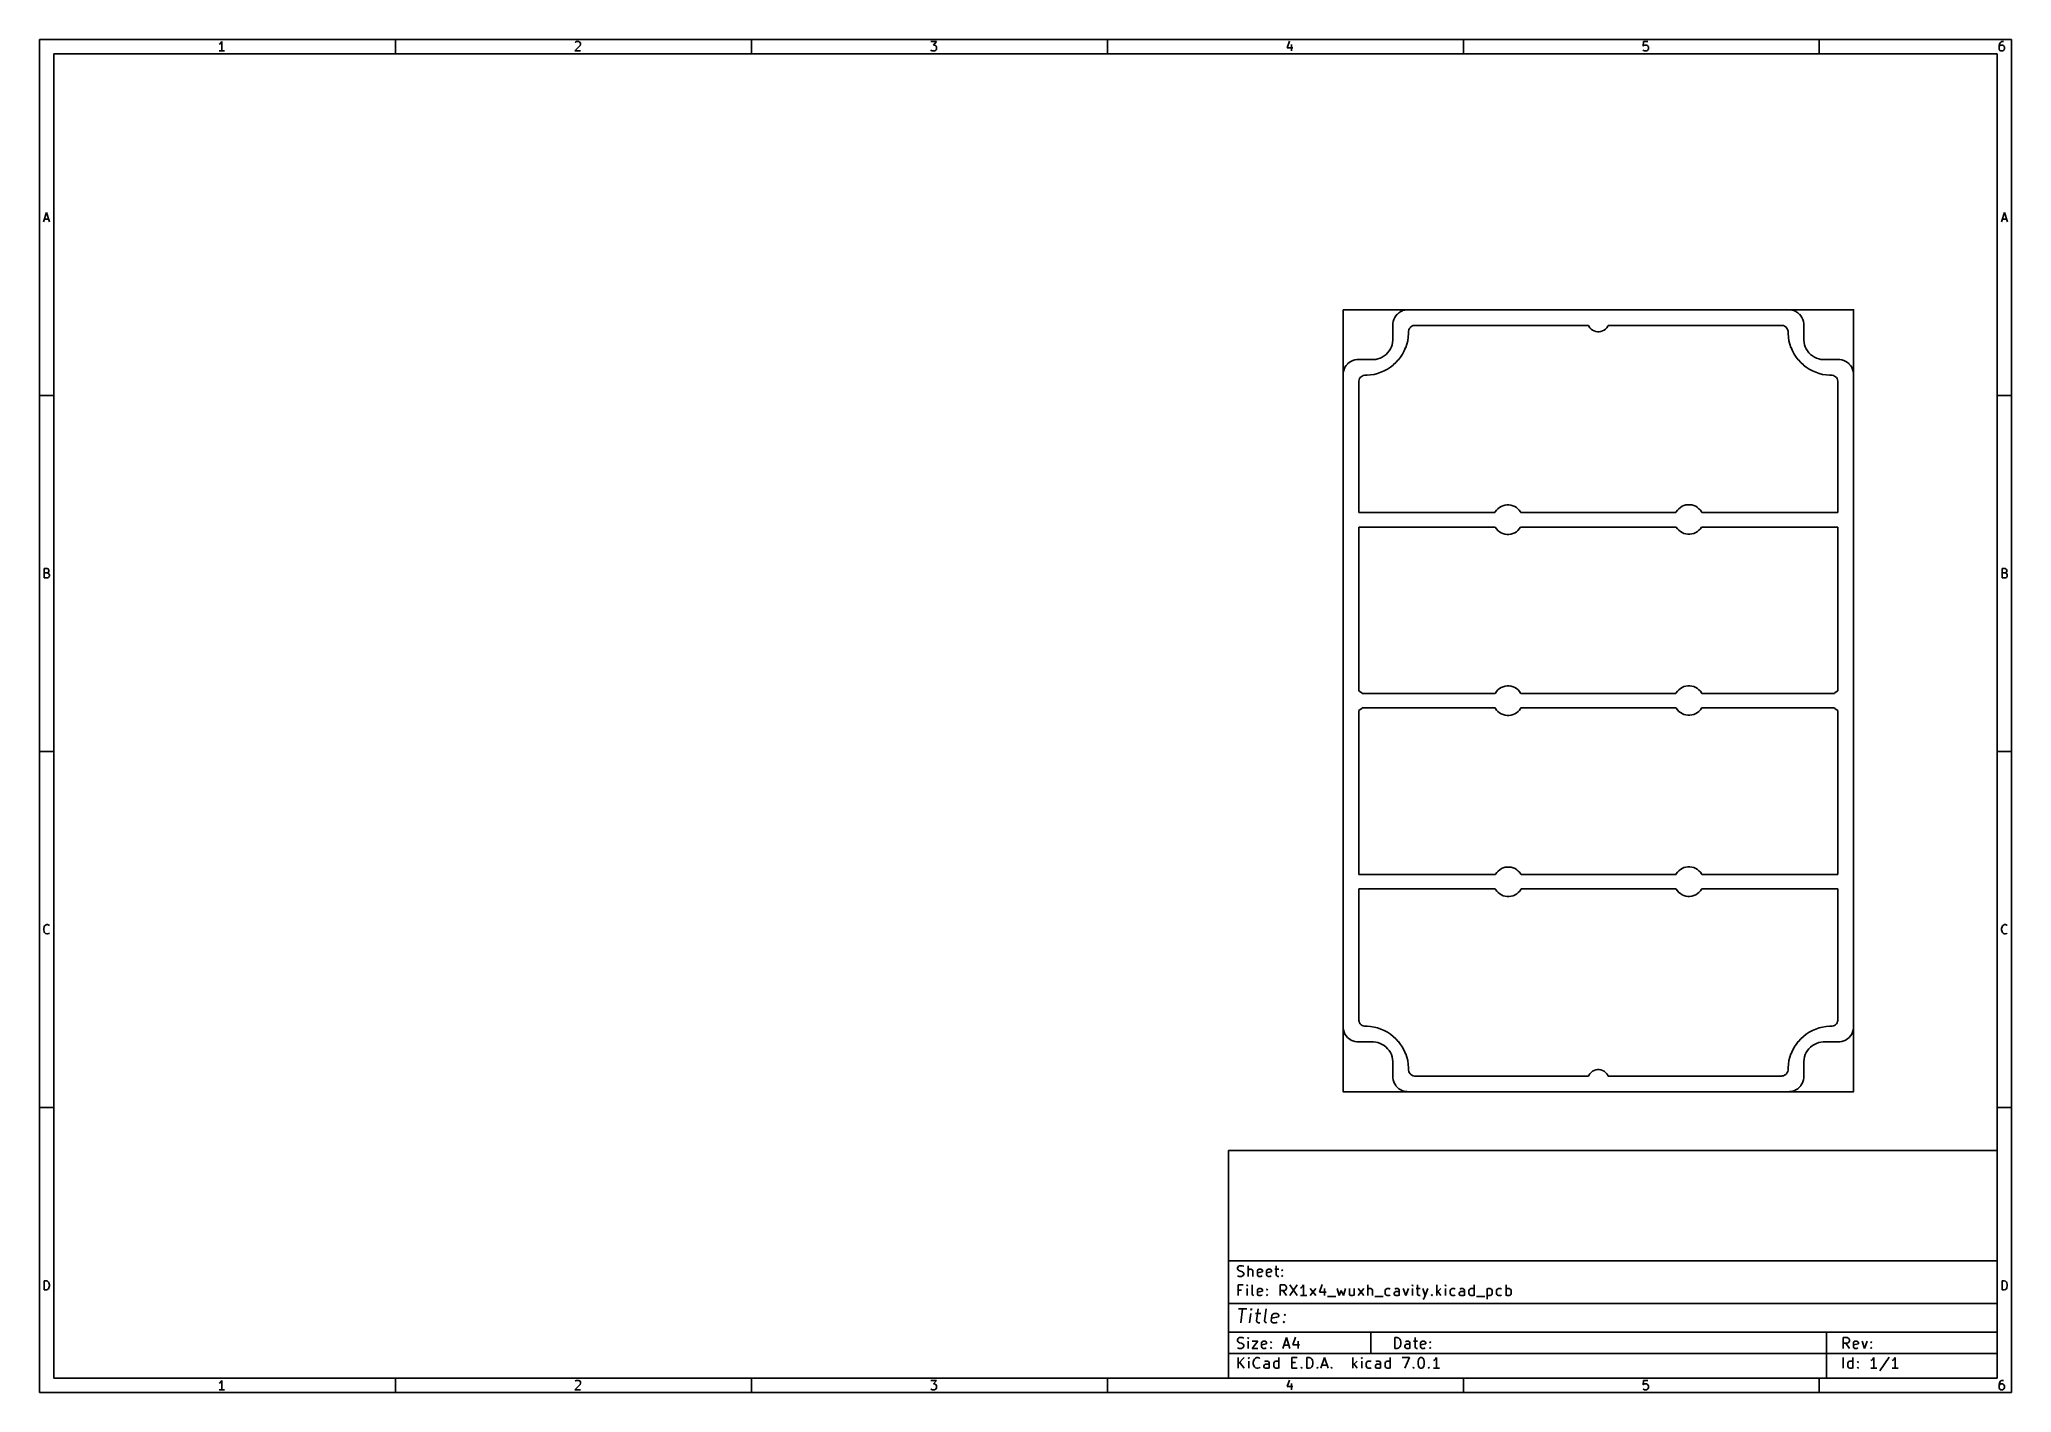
# Model space of a CAD drawing. Extents: x 10 to 287, y -200 to -10.
import ezdxf

# ---------------------------------------------------------------- set-up
doc = ezdxf.new("R2010")
doc.units = 0
doc.layers.get('0').update_dxf_attribs({"linetype": 'CONTINUOUS'})
doc.layers.add('BLACK', color=7, linetype='CONTINUOUS')

msp = doc.modelspace()

# ---------------------------------------------------------------- linework, layer by layer
at = {"linetype": 'Continuous'}
msp.add_lwpolyline([(193.11, -47.96), (264.81, -47.96), (264.81, -157.76), (193.11, -157.76)], close=True, dxfattribs=at)
at = {"layer": 'BLACK', "linetype": 'Continuous'}
for p, q in [((10, -10), (287, -10)), ((10, -200.01), (10, -10)), ((35.37, -10.61), (35.25, -10.67)), ((35.5, -10.49), (35.37, -10.61)), ((35.62, -10.3), (35.5, -10.49)), ((35.62, -11.6), (35.62, -10.3)), ((60, -12), (60, -10)), ((85.93, -10.86), (85.19, -11.6)), ((85.25, -10.43), (85.31, -10.36)), ((85.31, -10.36), (85.43, -10.3)), ((85.43, -10.3), (85.74, -10.3)), ((85.74, -10.3), (85.87, -10.36)), ((85.87, -10.36), (85.93, -10.43)), ((85.93, -10.43), (85.99, -10.55)), ((85.99, -10.67), (85.93, -10.86)), ((85.99, -10.55), (85.99, -10.67)), ((110, -12), (110, -10)), ((135.19, -10.3), (135.99, -10.3)), ((135.99, -10.3), (135.56, -10.8)), ((135.56, -10.8), (135.74, -10.8)), ((135.74, -10.8), (135.87, -10.86)), ((135.87, -10.86), (135.93, -10.92)), ((135.93, -10.92), (135.99, -11.04)), ((135.99, -11.04), (135.99, -11.35)), ((160, -12), (160, -10)), ((185.56, -10.24), (185.25, -11.17)), ((185.87, -10.73), (185.87, -11.6)), ((210, -12), (210, -10)), ((235.31, -10.3), (235.25, -10.92)), ((235.25, -10.92), (235.31, -10.86)), ((235.93, -10.3), (235.31, -10.3)), ((235.31, -10.86), (235.43, -10.8)), ((235.43, -10.8), (235.74, -10.8)), ((235.74, -10.8), (235.87, -10.86)), ((235.87, -10.86), (235.93, -10.92)), ((235.93, -10.92), (235.99, -11.04)), ((235.99, -11.04), (235.99, -11.35)), ((260, -12), (260, -10)), ((285.31, -10.61), (285.25, -10.86)), ((285.25, -10.86), (285.25, -11.35)), ((285.31, -10.92), (285.25, -11.04)), ((285.43, -10.43), (285.31, -10.61)), ((285.37, -10.86), (285.31, -10.92)), ((285.5, -10.8), (285.37, -10.86)), ((285.5, -10.36), (285.43, -10.43)), ((285.62, -10.3), (285.5, -10.36)), ((285.74, -10.8), (285.5, -10.8)), ((285.87, -10.3), (285.62, -10.3)), ((285.87, -10.86), (285.74, -10.8)), ((285.93, -10.92), (285.87, -10.86)), ((285.99, -11.04), (285.93, -10.92)), ((285.99, -11.35), (285.99, -11.04)), ((287, -10), (287, -200.01)), ((12, -12), (285, -12)), ((12, -198.01), (12, -12)), ((35.99, -11.6), (35.25, -11.6)), ((85.19, -11.6), (85.99, -11.6)), ((135.25, -11.54), (135.19, -11.48)), ((135.37, -11.6), (135.25, -11.54)), ((135.74, -11.6), (135.37, -11.6)), ((135.87, -11.54), (135.74, -11.6)), ((135.93, -11.48), (135.87, -11.54)), ((135.99, -11.35), (135.93, -11.48)), ((185.25, -11.17), (186.05, -11.17)), ((235.31, -11.54), (235.25, -11.48)), ((235.43, -11.6), (235.31, -11.54)), ((235.74, -11.6), (235.43, -11.6)), ((235.87, -11.54), (235.74, -11.6)), ((235.93, -11.48), (235.87, -11.54)), ((235.99, -11.35), (235.93, -11.48)), ((285, -12), (285, -198.01)), ((285.25, -11.35), (285.31, -11.48)), ((285.31, -11.48), (285.37, -11.54)), ((285.37, -11.54), (285.5, -11.6)), ((285.5, -11.6), (285.74, -11.6)), ((285.74, -11.6), (285.87, -11.54)), ((285.87, -11.54), (285.93, -11.48)), ((285.93, -11.48), (285.99, -11.35)), ((10.57, -35.6), (11, -34.3)), ((10.69, -35.23), (11.31, -35.23)), ((11, -34.3), (11.43, -35.6)), ((285.57, -35.6), (286, -34.3)), ((285.69, -35.23), (286.31, -35.23)), ((286, -34.3), (286.44, -35.6)), ((200.11, -49.9), (200.15, -49.62)), ((200.15, -49.62), (200.16, -49.61)), ((200.16, -49.6), (200.24, -49.33)), ((200.16, -49.61), (200.16, -49.6)), ((200.24, -49.32), (200.36, -49.06)), ((200.24, -49.33), (200.24, -49.32)), ((200.24, -49.32), (200.24, -49.32)), ((200.36, -49.06), (200.37, -49.05)), ((200.37, -49.04), (200.52, -48.8)), ((200.37, -49.05), (200.37, -49.04)), ((200.52, -48.8), (200.53, -48.8)), ((200.53, -48.79), (200.72, -48.58)), ((200.53, -48.8), (200.53, -48.79)), ((200.72, -48.58), (200.72, -48.57)), ((200.72, -48.57), (200.73, -48.57)), ((200.73, -48.57), (200.94, -48.38)), ((200.94, -48.38), (200.95, -48.38)), ((200.95, -48.38), (200.96, -48.37)), ((200.96, -48.37), (201.2, -48.22)), ((201.2, -48.22), (201.2, -48.21)), ((201.2, -48.21), (201.21, -48.21)), ((201.21, -48.21), (201.47, -48.09)), ((201.47, -48.09), (201.48, -48.09)), ((201.48, -48.08), (201.76, -48)), ((201.48, -48.09), (201.48, -48.08)), ((201.76, -48), (201.76, -48)), ((201.76, -48), (201.77, -48)), ((201.77, -48), (202.03, -47.96)), ((202.03, -47.96), (202.04, -47.96)), ((202.04, -47.96), (202.04, -47.96)), ((202.04, -47.96), (202.05, -47.96)), ((202.05, -47.96), (202.05, -47.96)), ((202.05, -47.96), (202.07, -47.96)), ((202.07, -47.96), (255.71, -47.96)), ((255.71, -47.96), (255.71, -47.96)), ((255.71, -47.96), (255.71, -47.96)), ((255.71, -47.96), (255.85, -47.96)), ((255.85, -47.96), (255.86, -47.96)), ((255.86, -47.96), (255.87, -47.96)), ((255.87, -47.96), (256.15, -48)), ((256.15, -48), (256.16, -48)), ((256.16, -48), (256.16, -48)), ((256.16, -48), (256.44, -48.08)), ((256.44, -48.08), (256.44, -48.09)), ((256.44, -48.09), (256.45, -48.09)), ((256.45, -48.09), (256.71, -48.21)), ((256.71, -48.21), (256.72, -48.21)), ((256.72, -48.21), (256.72, -48.22)), ((256.72, -48.22), (256.96, -48.37)), ((256.96, -48.37), (256.97, -48.38)), ((256.97, -48.38), (256.98, -48.38)), ((256.98, -48.38), (257.19, -48.57)), ((257.19, -48.57), (257.19, -48.57)), ((257.19, -48.57), (257.2, -48.58)), ((257.2, -48.58), (257.39, -48.79)), ((257.39, -48.79), (257.39, -48.8)), ((257.39, -48.8), (257.4, -48.8)), ((257.4, -48.8), (257.55, -49.04)), ((257.55, -49.04), (257.55, -49.05)), ((257.55, -49.05), (257.56, -49.06)), ((257.56, -49.06), (257.68, -49.32)), ((257.68, -49.32), (257.68, -49.32)), ((257.68, -49.32), (257.68, -49.33)), ((257.68, -49.33), (257.76, -49.6)), ((257.76, -49.6), (257.76, -49.61)), ((257.76, -49.61), (257.77, -49.62)), ((257.77, -49.62), (257.81, -49.9)), ((200, -52.86), (200.07, -52.54)), ((200.07, -52.54), (200.11, -52.22)), ((200.11, -49.91), (200.11, -49.9)), ((200.11, -50.06), (200.11, -49.91)), ((200.11, -49.91), (200.11, -49.91)), ((200.11, -52.06), (200.11, -50.06)), ((200.11, -50.06), (200.11, -50.06)), ((200.11, -50.06), (200.11, -50.06)), ((200.11, -52.22), (200.11, -52.06)), ((202.18, -52.31), (202.06, -52.79)), ((202.26, -51.82), (202.18, -52.31)), ((202.18, -52.31), (202.18, -52.31)), ((202.18, -52.31), (202.18, -52.31)), ((202.27, -51.81), (202.26, -51.81)), ((202.26, -51.81), (202.26, -51.82)), ((202.31, -51.31), (202.27, -51.81)), ((202.35, -50.79), (202.31, -50.97)), ((202.31, -50.97), (202.31, -51.06)), ((202.31, -51.06), (202.31, -51.31)), ((202.31, -51.31), (202.31, -51.31)), ((202.31, -51.31), (202.31, -51.31)), ((202.41, -50.63), (202.35, -50.79)), ((202.51, -50.48), (202.41, -50.63)), ((202.64, -50.36), (202.51, -50.48)), ((202.78, -50.26), (202.64, -50.36)), ((202.95, -50.19), (202.78, -50.26)), ((203.12, -50.16), (202.95, -50.19)), ((203.21, -50.16), (203.12, -50.16)), ((227.59, -50.16), (203.21, -50.16)), ((227.64, -50.27), (227.59, -50.16)), ((227.78, -50.48), (227.64, -50.27)), ((227.94, -50.66), (227.78, -50.48)), ((228.14, -50.81), (227.94, -50.66)), ((228.36, -50.93), (228.14, -50.81)), ((228.59, -51.01), (228.36, -50.93)), ((228.84, -51.05), (228.59, -51.01)), ((229.08, -51.05), (228.84, -51.05)), ((229.33, -51.01), (229.08, -51.05)), ((229.56, -50.93), (229.33, -51.01)), ((229.78, -50.81), (229.56, -50.93)), ((229.98, -50.66), (229.78, -50.81)), ((230.14, -50.48), (229.98, -50.66)), ((230.28, -50.27), (230.14, -50.48)), ((230.33, -50.16), (230.28, -50.27)), ((254.71, -50.16), (230.33, -50.16)), ((254.8, -50.16), (254.71, -50.16)), ((254.97, -50.19), (254.8, -50.16)), ((255.13, -50.26), (254.97, -50.19)), ((255.28, -50.36), (255.13, -50.26)), ((255.41, -50.48), (255.28, -50.36)), ((255.5, -50.63), (255.41, -50.48)), ((255.57, -50.8), (255.5, -50.63)), ((255.61, -50.97), (255.57, -50.8)), ((255.61, -51.06), (255.61, -50.97)), ((255.61, -51.31), (255.61, -51.06)), ((255.65, -51.81), (255.61, -51.31)), ((255.61, -51.31), (255.61, -51.31)), ((255.61, -51.31), (255.61, -51.31)), ((255.65, -51.82), (255.65, -51.81)), ((255.65, -51.81), (255.65, -51.81)), ((255.74, -52.31), (255.65, -51.82)), ((255.86, -52.79), (255.74, -52.31)), ((255.74, -52.31), (255.74, -52.31)), ((255.74, -52.31), (255.74, -52.31)), ((257.81, -49.9), (257.8, -49.91)), ((257.8, -49.91), (257.81, -49.91)), ((257.81, -49.91), (257.81, -50.06)), ((257.81, -50.06), (257.81, -50.06)), ((257.81, -50.06), (257.81, -50.06)), ((257.81, -50.06), (257.81, -52.06)), ((257.81, -52.06), (257.81, -52.22)), ((257.81, -52.22), (257.85, -52.54)), ((257.85, -52.54), (257.92, -52.86)), ((193.73, -55.57), (193.94, -55.38)), ((193.94, -55.38), (193.95, -55.38)), ((193.95, -55.38), (193.96, -55.37)), ((193.96, -55.37), (194.2, -55.22)), ((194.2, -55.22), (194.2, -55.21)), ((194.2, -55.21), (194.21, -55.21)), ((194.21, -55.21), (194.47, -55.09)), ((194.47, -55.09), (194.48, -55.09)), ((194.48, -55.08), (194.76, -55)), ((194.48, -55.09), (194.48, -55.08)), ((194.76, -55), (194.76, -55)), ((194.76, -55), (194.77, -55)), ((194.77, -55), (195.05, -54.96)), ((195.05, -54.96), (195.06, -54.96)), ((195.06, -54.96), (195.06, -54.96)), ((195.06, -54.96), (195.21, -54.96)), ((195.21, -54.96), (195.21, -54.96)), ((195.21, -54.96), (195.21, -54.96)), ((195.21, -54.96), (197.21, -54.96)), ((197.21, -54.96), (197.37, -54.95)), ((197.37, -54.95), (197.7, -54.92)), ((197.7, -54.92), (198.01, -54.85)), ((198.01, -54.85), (198.32, -54.74)), ((198.32, -54.74), (198.61, -54.6)), ((198.61, -54.6), (198.89, -54.42)), ((198.89, -54.42), (199.14, -54.22)), ((199.14, -54.22), (199.37, -53.99)), ((199.37, -53.99), (199.58, -53.74)), ((199.58, -53.74), (199.75, -53.46)), ((199.75, -53.46), (199.89, -53.17)), ((199.89, -53.17), (200, -52.86)), ((200.52, -55.37), (200.16, -55.71)), ((200.53, -55.37), (200.52, -55.37)), ((200.52, -55.37), (200.52, -55.37)), ((200.86, -55), (200.53, -55.37)), ((200.87, -55), (200.86, -55)), ((201.17, -54.61), (200.87, -55)), ((200.87, -55), (200.87, -55)), ((201.18, -54.6), (201.17, -54.61)), ((201.45, -54.18), (201.18, -54.6)), ((201.18, -54.6), (201.18, -54.6)), ((201.69, -53.74), (201.45, -54.18)), ((201.45, -54.18), (201.45, -54.18)), ((201.45, -54.18), (201.45, -54.18)), ((201.89, -53.28), (201.69, -53.73)), ((201.69, -53.73), (201.69, -53.74)), ((201.69, -53.74), (201.69, -53.74)), ((201.9, -53.27), (201.89, -53.27)), ((201.89, -53.27), (201.89, -53.28)), ((202.06, -52.8), (201.9, -53.27)), ((202.06, -52.79), (202.06, -52.8)), ((202.06, -52.8), (202.06, -52.8)), ((255.86, -52.8), (255.86, -52.79)), ((256.02, -53.27), (255.86, -52.8)), ((255.86, -52.8), (255.86, -52.8)), ((256.03, -53.27), (256.02, -53.27)), ((256.03, -53.28), (256.03, -53.27)), ((256.23, -53.73), (256.03, -53.28)), ((256.23, -53.74), (256.23, -53.73)), ((256.46, -54.18), (256.23, -53.74)), ((256.23, -53.74), (256.23, -53.74)), ((256.47, -54.18), (256.46, -54.18)), ((256.74, -54.6), (256.47, -54.18)), ((256.47, -54.18), (256.47, -54.18)), ((256.75, -54.61), (256.74, -54.6)), ((256.74, -54.6), (256.74, -54.6)), ((257.05, -55), (256.75, -54.61)), ((257.06, -55), (257.05, -55)), ((257.05, -55), (257.05, -55)), ((257.39, -55.37), (257.06, -55)), ((257.4, -55.37), (257.39, -55.37)), ((257.76, -55.71), (257.4, -55.37)), ((257.4, -55.37), (257.4, -55.37)), ((257.92, -52.86), (258.03, -53.17)), ((258.03, -53.17), (258.17, -53.46)), ((258.17, -53.46), (258.34, -53.74)), ((258.34, -53.74), (258.55, -53.99)), ((258.55, -53.99), (258.78, -54.22)), ((258.78, -54.22), (259.03, -54.42)), ((259.03, -54.42), (259.31, -54.6)), ((259.31, -54.6), (259.6, -54.74)), ((259.6, -54.74), (259.91, -54.85)), ((259.91, -54.85), (260.22, -54.92)), ((260.22, -54.92), (260.55, -54.95)), ((260.55, -54.95), (260.71, -54.96)), ((260.71, -54.96), (262.71, -54.96)), ((262.71, -54.96), (262.71, -54.96)), ((262.71, -54.96), (262.71, -54.96)), ((262.71, -54.96), (262.85, -54.96)), ((262.85, -54.96), (262.86, -54.96)), ((262.86, -54.96), (262.87, -54.96)), ((262.87, -54.96), (263.15, -55)), ((263.15, -55), (263.16, -55)), ((263.16, -55), (263.16, -55)), ((263.16, -55), (263.44, -55.08)), ((263.44, -55.08), (263.44, -55.09)), ((263.44, -55.09), (263.45, -55.09)), ((263.45, -55.09), (263.71, -55.21)), ((263.71, -55.21), (263.72, -55.21)), ((263.72, -55.21), (263.72, -55.22)), ((263.72, -55.22), (263.96, -55.37)), ((263.96, -55.37), (263.97, -55.38)), ((263.97, -55.38), (263.98, -55.38)), ((263.98, -55.38), (264.19, -55.57)), ((193.11, -56.89), (193.11, -56.88)), ((193.11, -56.88), (193.12, -56.88)), ((193.11, -56.9), (193.11, -56.89)), ((193.11, -56.91), (193.11, -56.9)), ((193.11, -56.9), (193.11, -56.9)), ((193.11, -148.66), (193.11, -56.91)), ((193.12, -56.88), (193.15, -56.62)), ((193.15, -56.62), (193.16, -56.61)), ((193.16, -56.6), (193.24, -56.33)), ((193.16, -56.61), (193.16, -56.6)), ((193.24, -56.32), (193.36, -56.06)), ((193.24, -56.33), (193.24, -56.32)), ((193.24, -56.32), (193.24, -56.32)), ((193.36, -56.06), (193.37, -56.05)), ((193.37, -56.04), (193.52, -55.8)), ((193.37, -56.05), (193.37, -56.04)), ((193.52, -55.8), (193.53, -55.8)), ((193.53, -55.79), (193.72, -55.58)), ((193.53, -55.8), (193.53, -55.79)), ((193.72, -55.58), (193.72, -55.57)), ((193.72, -55.57), (193.73, -55.57)), ((195.35, -57.79), (195.31, -57.97)), ((195.31, -57.97), (195.31, -58.06)), ((195.31, -58.06), (195.31, -76.44)), ((195.41, -57.63), (195.35, -57.79)), ((195.51, -57.48), (195.41, -57.63)), ((195.64, -57.36), (195.51, -57.48)), ((195.78, -57.26), (195.64, -57.36)), ((195.95, -57.19), (195.78, -57.26)), ((196.12, -57.16), (195.95, -57.19)), ((196.21, -57.16), (196.12, -57.16)), ((196.46, -57.15), (196.21, -57.16)), ((196.47, -57.15), (196.46, -57.15)), ((196.46, -57.15), (196.46, -57.15)), ((196.96, -57.11), (196.47, -57.15)), ((196.97, -57.11), (196.96, -57.11)), ((196.96, -57.11), (196.96, -57.11)), ((197.46, -57.03), (196.97, -57.11)), ((197.47, -57.03), (197.46, -57.03)), ((197.46, -57.03), (197.46, -57.03)), ((197.95, -56.91), (197.47, -57.03)), ((198.42, -56.74), (197.95, -56.9)), ((197.95, -56.9), (197.95, -56.9)), ((197.95, -56.9), (197.95, -56.91)), ((198.43, -56.74), (198.42, -56.74)), ((198.89, -56.54), (198.43, -56.74)), ((198.43, -56.74), (198.43, -56.74)), ((199.33, -56.3), (198.89, -56.54)), ((198.89, -56.54), (198.89, -56.54)), ((198.89, -56.54), (198.89, -56.54)), ((199.34, -56.3), (199.33, -56.3)), ((199.33, -56.3), (199.33, -56.3)), ((199.75, -56.03), (199.34, -56.3)), ((199.76, -56.02), (199.75, -56.02)), ((199.75, -56.02), (199.75, -56.03)), ((200.15, -55.72), (199.76, -56.02)), ((200.16, -55.71), (200.15, -55.71)), ((200.15, -55.71), (200.15, -55.72)), ((257.77, -55.71), (257.76, -55.71)), ((257.77, -55.72), (257.77, -55.71)), ((258.16, -56.02), (257.77, -55.72)), ((258.17, -56.03), (258.16, -56.02)), ((258.16, -56.02), (258.16, -56.02)), ((258.58, -56.3), (258.17, -56.03)), ((258.59, -56.3), (258.58, -56.3)), ((259.03, -56.54), (258.59, -56.3)), ((258.59, -56.3), (258.59, -56.3)), ((259.49, -56.74), (259.03, -56.54)), ((259.03, -56.54), (259.03, -56.54)), ((259.03, -56.54), (259.03, -56.54)), ((259.5, -56.74), (259.49, -56.74)), ((259.49, -56.74), (259.49, -56.74)), ((259.96, -56.9), (259.5, -56.74)), ((259.97, -56.9), (259.96, -56.9)), ((259.97, -56.91), (259.97, -56.9)), ((260.45, -57.03), (259.97, -56.91)), ((260.46, -57.03), (260.45, -57.03)), ((260.95, -57.11), (260.46, -57.03)), ((260.46, -57.03), (260.46, -57.03)), ((260.96, -57.11), (260.95, -57.11)), ((260.95, -57.11), (260.95, -57.11)), ((261.45, -57.15), (260.96, -57.11)), ((261.46, -57.15), (261.45, -57.15)), ((261.71, -57.16), (261.46, -57.15)), ((261.46, -57.15), (261.46, -57.15)), ((261.8, -57.16), (261.71, -57.16)), ((261.97, -57.19), (261.8, -57.16)), ((262.13, -57.26), (261.97, -57.19)), ((262.28, -57.36), (262.13, -57.26)), ((262.41, -57.48), (262.28, -57.36)), ((262.5, -57.63), (262.41, -57.48)), ((262.57, -57.8), (262.5, -57.63)), ((262.61, -57.97), (262.57, -57.8)), ((262.61, -58.06), (262.61, -57.97)), ((262.61, -76.44), (262.61, -58.06)), ((264.19, -55.57), (264.19, -55.57)), ((264.19, -55.57), (264.2, -55.58)), ((264.2, -55.58), (264.39, -55.79)), ((264.39, -55.79), (264.39, -55.8)), ((264.39, -55.8), (264.4, -55.8)), ((264.4, -55.8), (264.55, -56.04)), ((264.55, -56.04), (264.55, -56.05)), ((264.55, -56.05), (264.56, -56.06)), ((264.56, -56.06), (264.68, -56.32)), ((264.68, -56.32), (264.68, -56.32)), ((264.68, -56.32), (264.68, -56.33)), ((264.68, -56.33), (264.76, -56.6)), ((264.76, -56.6), (264.76, -56.61)), ((264.76, -56.61), (264.77, -56.62)), ((264.77, -56.62), (264.81, -56.9)), ((264.81, -56.9), (264.8, -56.91)), ((264.8, -56.91), (264.81, -56.91)), ((264.81, -56.91), (264.81, -56.96)), ((264.81, -56.96), (264.81, -56.96)), ((264.81, -56.96), (264.81, -58.06)), ((264.81, -58.06), (264.81, -103.9)), ((10, -60), (12, -60)), ((287, -60), (285, -60)), ((195.31, -76.44), (214.44, -76.44)), ((214.44, -76.44), (214.48, -76.35)), ((214.48, -76.35), (214.65, -76.12)), ((214.65, -76.12), (214.84, -75.91)), ((214.84, -75.91), (215.06, -75.74)), ((215.06, -75.74), (215.3, -75.59)), ((215.3, -75.59), (215.56, -75.48)), ((215.56, -75.48), (215.83, -75.4)), ((215.83, -75.4), (216.11, -75.36)), ((216.11, -75.36), (216.4, -75.36)), ((216.4, -75.36), (216.68, -75.4)), ((216.68, -75.4), (216.95, -75.48)), ((216.95, -75.48), (217.21, -75.59)), ((217.21, -75.59), (217.45, -75.74)), ((217.45, -75.74), (217.67, -75.91)), ((217.67, -75.91), (217.86, -76.12)), ((217.86, -76.12), (218.03, -76.35)), ((218.03, -76.35), (218.07, -76.44)), ((218.07, -76.44), (239.85, -76.44)), ((239.85, -76.44), (239.91, -76.33)), ((239.91, -76.33), (240.07, -76.1)), ((240.07, -76.1), (240.26, -75.89)), ((240.26, -75.89), (240.48, -75.71)), ((240.48, -75.71), (240.73, -75.56)), ((240.73, -75.56), (240.99, -75.45)), ((240.99, -75.45), (241.26, -75.37)), ((241.26, -75.37), (241.54, -75.34)), ((241.54, -75.34), (241.82, -75.34)), ((241.82, -75.34), (242.1, -75.37)), ((242.1, -75.37), (242.38, -75.45)), ((242.38, -75.45), (242.64, -75.56)), ((242.64, -75.56), (242.88, -75.71)), ((242.88, -75.71), (243.1, -75.89)), ((243.1, -75.89), (243.29, -76.1)), ((243.29, -76.1), (243.45, -76.33)), ((243.45, -76.33), (243.51, -76.44)), ((243.51, -76.44), (262.61, -76.44)), ((214.46, -78.47), (195.31, -78.47)), ((195.31, -78.47), (195.31, -101.48)), ((214.48, -78.51), (214.46, -78.47)), ((214.65, -78.74), (214.48, -78.51)), ((214.84, -78.95), (214.65, -78.74)), ((215.06, -79.13), (214.84, -78.95)), ((215.3, -79.27), (215.06, -79.13)), ((215.56, -79.39), (215.3, -79.27)), ((215.83, -79.46), (215.56, -79.39)), ((216.11, -79.5), (215.83, -79.46)), ((216.4, -79.5), (216.11, -79.5)), ((216.68, -79.46), (216.4, -79.5)), ((216.95, -79.39), (216.68, -79.46)), ((217.21, -79.27), (216.95, -79.39)), ((217.45, -79.13), (217.21, -79.27)), ((217.67, -78.95), (217.45, -79.13)), ((217.86, -78.74), (217.67, -78.95)), ((218.03, -78.51), (217.86, -78.74)), ((218.05, -78.47), (218.03, -78.51)), ((239.9, -78.47), (218.05, -78.47)), ((239.91, -78.48), (239.9, -78.47)), ((240.07, -78.72), (239.91, -78.48)), ((240.26, -78.92), (240.07, -78.72)), ((240.48, -79.1), (240.26, -78.92)), ((240.73, -79.25), (240.48, -79.1)), ((240.99, -79.36), (240.73, -79.25)), ((241.26, -79.44), (240.99, -79.36)), ((241.54, -79.48), (241.26, -79.44)), ((241.82, -79.48), (241.54, -79.48)), ((242.1, -79.44), (241.82, -79.48)), ((242.38, -79.36), (242.1, -79.44)), ((242.64, -79.25), (242.38, -79.36)), ((242.88, -79.1), (242.64, -79.25)), ((243.1, -78.92), (242.88, -79.1)), ((243.29, -78.72), (243.1, -78.92)), ((243.45, -78.48), (243.29, -78.72)), ((243.46, -78.47), (243.45, -78.48)), ((262.61, -78.47), (243.46, -78.47)), ((262.61, -101.48), (262.61, -78.47)), ((10.66, -85.6), (10.66, -84.3)), ((10.66, -84.3), (11.09, -84.3)), ((11.09, -84.92), (10.66, -84.92)), ((11.15, -85.6), (10.66, -85.6)), ((11.09, -84.3), (11.22, -84.36)), ((11.22, -84.86), (11.09, -84.92)), ((11.09, -84.92), (11.28, -84.98)), ((11.28, -85.54), (11.15, -85.6)), ((11.22, -84.36), (11.28, -84.43)), ((11.28, -84.8), (11.22, -84.86)), ((11.28, -84.43), (11.34, -84.55)), ((11.34, -84.67), (11.28, -84.8)), ((11.28, -84.98), (11.34, -85.04)), ((11.34, -85.48), (11.28, -85.54)), ((11.34, -84.55), (11.34, -84.67)), ((11.34, -85.04), (11.4, -85.17)), ((11.4, -85.35), (11.34, -85.48)), ((11.4, -85.17), (11.4, -85.35)), ((285.66, -85.6), (285.66, -84.3)), ((285.66, -84.3), (286.1, -84.3)), ((286.1, -84.92), (285.66, -84.92)), ((286.16, -85.6), (285.66, -85.6)), ((286.1, -84.3), (286.22, -84.36)), ((286.22, -84.86), (286.1, -84.92)), ((286.1, -84.92), (286.28, -84.98)), ((286.28, -85.54), (286.16, -85.6)), ((286.22, -84.36), (286.28, -84.43)), ((286.28, -84.8), (286.22, -84.86)), ((286.28, -84.43), (286.34, -84.55)), ((286.34, -84.67), (286.28, -84.8)), ((286.28, -84.98), (286.34, -85.04)), ((286.34, -85.48), (286.28, -85.54)), ((286.34, -84.55), (286.34, -84.67)), ((286.34, -85.04), (286.4, -85.17)), ((286.4, -85.35), (286.34, -85.48)), ((286.4, -85.17), (286.4, -85.35)), ((195.31, -101.48), (195.31, -101.48)), ((195.31, -101.48), (195.53, -101.6)), ((195.53, -101.6), (195.73, -101.75)), ((195.73, -101.75), (195.81, -101.84)), ((195.81, -101.84), (214.47, -101.84)), ((214.47, -101.84), (214.51, -101.78)), ((214.51, -101.78), (214.67, -101.55)), ((214.67, -101.55), (214.86, -101.34)), ((214.86, -101.34), (215.08, -101.16)), ((215.08, -101.16), (215.33, -101.01)), ((215.33, -101.01), (215.59, -100.9)), ((215.59, -100.9), (215.86, -100.83)), ((215.86, -100.83), (216.14, -100.79)), ((216.14, -100.79), (216.42, -100.79)), ((216.42, -100.79), (216.7, -100.83)), ((216.7, -100.83), (216.98, -100.9)), ((216.98, -100.9), (217.24, -101.01)), ((217.24, -101.01), (217.48, -101.16)), ((217.48, -101.16), (217.7, -101.34)), ((217.7, -101.34), (217.89, -101.55)), ((217.89, -101.55), (218.05, -101.78)), ((218.05, -101.78), (218.09, -101.84)), ((218.09, -101.84), (239.86, -101.84)), ((239.86, -101.84), (239.91, -101.75)), ((239.91, -101.75), (240.07, -101.52)), ((240.07, -101.52), (240.26, -101.32)), ((240.26, -101.32), (240.48, -101.14)), ((240.48, -101.14), (240.73, -100.99)), ((240.73, -100.99), (240.99, -100.88)), ((240.99, -100.88), (241.26, -100.8)), ((241.26, -100.8), (241.54, -100.76)), ((241.54, -100.76), (241.82, -100.76)), ((241.82, -100.76), (242.1, -100.8)), ((242.1, -100.8), (242.38, -100.88)), ((242.38, -100.88), (242.64, -100.99)), ((242.64, -100.99), (242.88, -101.14)), ((242.88, -101.14), (243.1, -101.32)), ((243.1, -101.32), (243.29, -101.52)), ((243.29, -101.52), (243.45, -101.75)), ((243.45, -101.75), (243.5, -101.84)), ((243.5, -101.84), (262.11, -101.84)), ((262.11, -101.84), (262.19, -101.75)), ((262.19, -101.75), (262.39, -101.6)), ((262.39, -101.6), (262.61, -101.48)), ((262.61, -101.48), (262.61, -101.48)), ((195.53, -104.11), (195.31, -104.23)), ((195.31, -104.23), (195.31, -104.23)), ((195.31, -104.23), (195.31, -127.24)), ((195.73, -103.96), (195.53, -104.11)), ((195.81, -103.87), (195.73, -103.96)), ((214.47, -103.87), (195.81, -103.87)), ((214.51, -103.94), (214.47, -103.87)), ((214.67, -104.17), (214.51, -103.94)), ((214.86, -104.37), (214.67, -104.17)), ((215.08, -104.55), (214.86, -104.37)), ((215.33, -104.7), (215.08, -104.55)), ((215.59, -104.81), (215.33, -104.7)), ((215.86, -104.89), (215.59, -104.81)), ((216.14, -104.93), (215.86, -104.89)), ((216.42, -104.93), (216.14, -104.93)), ((216.7, -104.89), (216.42, -104.93)), ((216.98, -104.81), (216.7, -104.89)), ((217.24, -104.7), (216.98, -104.81)), ((217.48, -104.55), (217.24, -104.7)), ((217.7, -104.37), (217.48, -104.55)), ((217.89, -104.17), (217.7, -104.37)), ((218.05, -103.94), (217.89, -104.17)), ((218.09, -103.87), (218.05, -103.94)), ((239.89, -103.87), (218.09, -103.87)), ((239.91, -103.91), (239.89, -103.87)), ((240.07, -104.14), (239.91, -103.91)), ((240.26, -104.35), (240.07, -104.14)), ((240.48, -104.53), (240.26, -104.35)), ((240.73, -104.67), (240.48, -104.53)), ((240.99, -104.79), (240.73, -104.67)), ((241.26, -104.86), (240.99, -104.79)), ((241.54, -104.9), (241.26, -104.86)), ((241.82, -104.9), (241.54, -104.9)), ((242.1, -104.86), (241.82, -104.9)), ((242.38, -104.79), (242.1, -104.86)), ((242.64, -104.67), (242.38, -104.79)), ((242.88, -104.53), (242.64, -104.67)), ((243.1, -104.35), (242.88, -104.53)), ((243.29, -104.14), (243.1, -104.35)), ((243.45, -103.91), (243.29, -104.14)), ((243.47, -103.87), (243.45, -103.91)), ((262.11, -103.87), (243.47, -103.87)), ((262.19, -103.96), (262.11, -103.87)), ((262.39, -104.11), (262.19, -103.96)), ((262.61, -104.23), (262.39, -104.11)), ((262.61, -127.24), (262.61, -104.23)), ((262.61, -104.23), (262.61, -104.23)), ((264.81, -103.9), (264.81, -148.66)), ((10, -110), (12, -110)), ((287, -110), (285, -110)), ((195.31, -127.24), (214.51, -127.24)), ((214.51, -127.24), (214.53, -127.2)), ((214.53, -127.2), (214.7, -126.97)), ((214.7, -126.97), (214.89, -126.77)), ((214.89, -126.77), (215.11, -126.59)), ((215.11, -126.59), (215.35, -126.44)), ((215.35, -126.44), (215.61, -126.33)), ((215.61, -126.33), (215.88, -126.25)), ((215.88, -126.25), (216.16, -126.21)), ((216.16, -126.21), (216.45, -126.21)), ((216.45, -126.21), (216.73, -126.25)), ((216.73, -126.25), (217, -126.33)), ((217, -126.33), (217.26, -126.44)), ((217.26, -126.44), (217.5, -126.59)), ((217.5, -126.59), (217.72, -126.77)), ((217.72, -126.77), (217.92, -126.97)), ((217.92, -126.97), (218.08, -127.2)), ((218.08, -127.2), (218.1, -127.24)), ((218.1, -127.24), (239.87, -127.24)), ((239.87, -127.24), (239.91, -127.18)), ((239.91, -127.18), (240.07, -126.95)), ((240.07, -126.95), (240.26, -126.74)), ((240.26, -126.74), (240.48, -126.56)), ((240.48, -126.56), (240.73, -126.41)), ((240.73, -126.41), (240.99, -126.3)), ((240.99, -126.3), (241.26, -126.23)), ((241.26, -126.23), (241.54, -126.19)), ((241.54, -126.19), (241.82, -126.19)), ((241.82, -126.19), (242.1, -126.23)), ((242.1, -126.23), (242.38, -126.3)), ((242.38, -126.3), (242.64, -126.41)), ((242.64, -126.41), (242.88, -126.56)), ((242.88, -126.56), (243.1, -126.74)), ((243.1, -126.74), (243.29, -126.95)), ((243.29, -126.95), (243.45, -127.18)), ((243.45, -127.18), (243.49, -127.24)), ((243.49, -127.24), (262.61, -127.24)), ((214.49, -129.27), (195.31, -129.27)), ((195.31, -129.27), (195.31, -147.66)), ((214.53, -129.36), (214.49, -129.27)), ((214.7, -129.59), (214.53, -129.36)), ((214.89, -129.8), (214.7, -129.59)), ((215.11, -129.98), (214.89, -129.8)), ((215.35, -130.12), (215.11, -129.98)), ((215.61, -130.24), (215.35, -130.12)), ((217.26, -130.12), (217, -130.24)), ((217.5, -129.98), (217.26, -130.12)), ((217.72, -129.8), (217.5, -129.98)), ((217.92, -129.59), (217.72, -129.8)), ((218.08, -129.36), (217.92, -129.59)), ((218.13, -129.27), (218.08, -129.36)), ((239.87, -129.27), (218.13, -129.27)), ((239.91, -129.34), (239.87, -129.27)), ((240.07, -129.57), (239.91, -129.34)), ((240.26, -129.77), (240.07, -129.57)), ((240.48, -129.95), (240.26, -129.77)), ((240.73, -130.1), (240.48, -129.95)), ((240.99, -130.21), (240.73, -130.1)), ((242.64, -130.1), (242.38, -130.21)), ((242.88, -129.95), (242.64, -130.1)), ((243.1, -129.77), (242.88, -129.95)), ((243.29, -129.57), (243.1, -129.77)), ((243.45, -129.34), (243.29, -129.57)), ((243.49, -129.27), (243.45, -129.34)), ((262.61, -129.27), (243.49, -129.27)), ((262.61, -147.66), (262.61, -129.27)), ((215.88, -130.31), (215.61, -130.24)), ((216.16, -130.35), (215.88, -130.31)), ((216.45, -130.35), (216.16, -130.35)), ((216.73, -130.31), (216.45, -130.35)), ((217, -130.24), (216.73, -130.31)), ((241.26, -130.29), (240.99, -130.21)), ((241.54, -130.33), (241.26, -130.29)), ((241.82, -130.33), (241.54, -130.33)), ((242.1, -130.29), (241.82, -130.33)), ((242.38, -130.21), (242.1, -130.29)), ((10.6, -134.86), (10.66, -134.61)), ((10.6, -135.04), (10.6, -134.86)), ((10.66, -135.29), (10.6, -135.04)), ((10.66, -134.61), (10.72, -134.49)), ((10.72, -135.42), (10.66, -135.29)), ((10.72, -134.49), (10.85, -134.36)), ((10.85, -135.54), (10.72, -135.42)), ((10.85, -134.36), (11.03, -134.3)), ((11.03, -135.6), (10.85, -135.54)), ((11.03, -134.3), (11.15, -134.3)), ((11.15, -135.6), (11.03, -135.6)), ((11.15, -134.3), (11.34, -134.36)), ((11.34, -135.54), (11.15, -135.6)), ((11.34, -134.36), (11.4, -134.43)), ((11.4, -135.48), (11.34, -135.54)), ((285.6, -134.86), (285.66, -134.61)), ((285.6, -135.04), (285.6, -134.86)), ((285.66, -135.29), (285.6, -135.04)), ((285.66, -134.61), (285.72, -134.49)), ((285.72, -135.42), (285.66, -135.29)), ((285.72, -134.49), (285.85, -134.36)), ((285.85, -135.54), (285.72, -135.42)), ((285.85, -134.36), (286.03, -134.3)), ((286.03, -135.6), (285.85, -135.54)), ((286.03, -134.3), (286.16, -134.3)), ((286.16, -135.6), (286.03, -135.6)), ((286.16, -134.3), (286.34, -134.36)), ((286.34, -135.54), (286.16, -135.6)), ((286.34, -134.36), (286.4, -134.43)), ((286.4, -135.48), (286.34, -135.54)), ((193.11, -148.8), (193.11, -148.66)), ((193.11, -148.66), (193.11, -148.66)), ((193.11, -148.66), (193.11, -148.66)), ((193.11, -148.81), (193.11, -148.8)), ((193.15, -149.1), (193.11, -148.81)), ((193.11, -148.81), (193.11, -148.81)), ((193.16, -149.1), (193.15, -149.1)), ((193.16, -149.11), (193.16, -149.1)), ((193.24, -149.39), (193.16, -149.11)), ((193.24, -149.4), (193.24, -149.39)), ((193.24, -149.39), (193.24, -149.39)), ((193.36, -149.66), (193.24, -149.4)), ((195.31, -147.66), (195.31, -147.74)), ((195.31, -147.74), (195.35, -147.92)), ((195.35, -147.92), (195.41, -148.08)), ((195.41, -148.08), (195.51, -148.23)), ((195.51, -148.23), (195.64, -148.35)), ((195.64, -148.35), (195.78, -148.45)), ((195.78, -148.45), (195.95, -148.52)), ((195.95, -148.52), (196.12, -148.56)), ((196.12, -148.56), (196.21, -148.56)), ((196.21, -148.56), (196.46, -148.56)), ((196.46, -148.56), (196.46, -148.56)), ((196.46, -148.56), (196.47, -148.56)), ((196.47, -148.56), (196.96, -148.6)), ((196.96, -148.6), (196.96, -148.6)), ((196.96, -148.6), (196.97, -148.6)), ((196.97, -148.6), (197.46, -148.68)), ((197.46, -148.68), (197.46, -148.69)), ((197.46, -148.69), (197.47, -148.69)), ((197.47, -148.69), (197.95, -148.81)), ((197.95, -148.81), (197.95, -148.81)), ((197.95, -148.81), (197.95, -148.81)), ((197.95, -148.81), (198.42, -148.97)), ((198.42, -148.97), (198.43, -148.97)), ((198.43, -148.97), (198.43, -148.97)), ((198.43, -148.97), (198.89, -149.17)), ((198.89, -149.17), (198.89, -149.18)), ((198.89, -149.18), (198.89, -149.18)), ((198.89, -149.18), (199.33, -149.41)), ((199.33, -149.41), (199.33, -149.42)), ((199.33, -149.42), (199.34, -149.42)), ((199.34, -149.42), (199.75, -149.69)), ((258.17, -149.69), (258.58, -149.42)), ((258.58, -149.42), (258.59, -149.42)), ((258.59, -149.41), (259.03, -149.18)), ((258.59, -149.42), (258.59, -149.41)), ((259.03, -149.17), (259.49, -148.97)), ((259.03, -149.18), (259.03, -149.17)), ((259.03, -149.18), (259.03, -149.18)), ((259.49, -148.97), (259.49, -148.97)), ((259.49, -148.97), (259.5, -148.97)), ((259.5, -148.97), (259.96, -148.81)), ((259.96, -148.81), (259.97, -148.81)), ((259.97, -148.81), (260.45, -148.69)), ((259.97, -148.81), (259.97, -148.81)), ((260.45, -148.69), (260.46, -148.69)), ((260.46, -148.68), (260.95, -148.6)), ((260.46, -148.69), (260.46, -148.68)), ((260.95, -148.6), (260.95, -148.6)), ((260.95, -148.6), (260.96, -148.6)), ((260.96, -148.6), (261.45, -148.56)), ((261.45, -148.56), (261.46, -148.56)), ((261.46, -148.56), (261.46, -148.56)), ((261.46, -148.56), (261.71, -148.56)), ((261.71, -148.56), (261.8, -148.55)), ((261.8, -148.55), (261.97, -148.52)), ((261.97, -148.52), (262.13, -148.45)), ((262.13, -148.45), (262.28, -148.35)), ((262.28, -148.35), (262.41, -148.23)), ((262.41, -148.23), (262.5, -148.08)), ((262.5, -148.08), (262.57, -147.92)), ((262.57, -147.92), (262.61, -147.74)), ((262.61, -147.74), (262.61, -147.66)), ((264.68, -149.4), (264.56, -149.66)), ((264.76, -149.11), (264.68, -149.39)), ((264.68, -149.39), (264.68, -149.39)), ((264.68, -149.39), (264.68, -149.4)), ((264.77, -149.1), (264.76, -149.1)), ((264.76, -149.1), (264.76, -149.11)), ((264.81, -148.81), (264.77, -149.1)), ((264.81, -148.8), (264.8, -148.81)), ((264.8, -148.81), (264.81, -148.81)), ((264.81, -148.66), (264.81, -148.66)), ((264.81, -148.66), (264.81, -148.66)), ((264.81, -148.66), (264.81, -148.8)), ((193.37, -149.66), (193.36, -149.66)), ((193.37, -149.67), (193.37, -149.66)), ((193.52, -149.91), (193.37, -149.67)), ((193.53, -149.92), (193.52, -149.91)), ((193.72, -150.14), (193.53, -149.92)), ((193.53, -149.92), (193.53, -149.92)), ((193.73, -150.15), (193.72, -150.14)), ((193.72, -150.14), (193.72, -150.14)), ((193.94, -150.34), (193.73, -150.15)), ((193.95, -150.34), (193.94, -150.34)), ((193.96, -150.34), (193.95, -150.34)), ((194.2, -150.5), (193.96, -150.34)), ((194.21, -150.51), (194.2, -150.5)), ((194.2, -150.5), (194.2, -150.5)), ((194.47, -150.62), (194.21, -150.51)), ((194.48, -150.63), (194.47, -150.62)), ((194.76, -150.71), (194.48, -150.63)), ((194.48, -150.63), (194.48, -150.63)), ((194.77, -150.71), (194.76, -150.71)), ((194.76, -150.71), (194.76, -150.71)), ((195.05, -150.75), (194.77, -150.71)), ((195.06, -150.75), (195.05, -150.75)), ((195.21, -150.76), (195.06, -150.75)), ((195.06, -150.75), (195.06, -150.75)), ((197.21, -150.76), (195.21, -150.76)), ((195.21, -150.76), (195.21, -150.76)), ((195.21, -150.76), (195.21, -150.76)), ((197.37, -150.76), (197.21, -150.76)), ((197.7, -150.8), (197.37, -150.76)), ((198.01, -150.87), (197.7, -150.8)), ((198.32, -150.98), (198.01, -150.87)), ((198.61, -151.12), (198.32, -150.98)), ((198.89, -151.29), (198.61, -151.12)), ((199.14, -151.49), (198.89, -151.29)), ((199.37, -151.72), (199.14, -151.49)), ((199.58, -151.98), (199.37, -151.72)), ((199.75, -152.25), (199.58, -151.98)), ((199.75, -149.69), (199.75, -149.69)), ((199.75, -149.69), (199.76, -149.69)), ((199.89, -152.55), (199.75, -152.25)), ((199.76, -149.69), (200.15, -150)), ((200.15, -150), (200.15, -150)), ((200.15, -150), (200.16, -150)), ((200.16, -150), (200.52, -150.34)), ((200.52, -150.34), (200.52, -150.34)), ((200.52, -150.34), (200.53, -150.34)), ((200.53, -150.34), (200.86, -150.71)), ((200.86, -150.71), (200.87, -150.71)), ((200.87, -150.71), (200.87, -150.72)), ((200.87, -150.72), (201.17, -151.11)), ((201.17, -151.11), (201.18, -151.11)), ((201.18, -151.11), (201.18, -151.11)), ((201.18, -151.11), (201.45, -151.53)), ((201.45, -151.53), (201.45, -151.53)), ((201.45, -151.53), (201.45, -151.54)), ((201.45, -151.54), (201.69, -151.97)), ((201.69, -151.97), (201.69, -151.98)), ((201.69, -151.98), (201.69, -151.98)), ((201.69, -151.98), (201.89, -152.43)), ((256.03, -152.43), (256.23, -151.98)), ((256.23, -151.97), (256.46, -151.54)), ((256.23, -151.98), (256.23, -151.97)), ((256.23, -151.98), (256.23, -151.98)), ((256.46, -151.54), (256.47, -151.53)), ((256.47, -151.53), (256.74, -151.11)), ((256.47, -151.53), (256.47, -151.53)), ((256.74, -151.11), (256.74, -151.11)), ((256.74, -151.11), (256.75, -151.11)), ((256.75, -151.11), (257.05, -150.72)), ((257.05, -150.72), (257.05, -150.71)), ((257.05, -150.71), (257.06, -150.71)), ((257.06, -150.71), (257.39, -150.34)), ((257.39, -150.34), (257.4, -150.34)), ((257.4, -150.34), (257.76, -150)), ((257.4, -150.34), (257.4, -150.34)), ((257.76, -150), (257.77, -150)), ((257.77, -150), (258.16, -149.69)), ((257.77, -150), (257.77, -150)), ((258.17, -152.25), (258.03, -152.55)), ((258.16, -149.69), (258.16, -149.69)), ((258.16, -149.69), (258.17, -149.69)), ((258.34, -151.98), (258.17, -152.25)), ((258.55, -151.72), (258.34, -151.98)), ((258.78, -151.49), (258.55, -151.72)), ((259.03, -151.29), (258.78, -151.49)), ((259.31, -151.12), (259.03, -151.29)), ((259.6, -150.98), (259.31, -151.12)), ((259.91, -150.87), (259.6, -150.98)), ((260.22, -150.8), (259.91, -150.87)), ((260.55, -150.76), (260.22, -150.8)), ((260.71, -150.76), (260.55, -150.76)), ((262.71, -150.76), (260.71, -150.76)), ((262.85, -150.75), (262.71, -150.76)), ((262.71, -150.76), (262.71, -150.76)), ((262.71, -150.76), (262.71, -150.76)), ((262.86, -150.75), (262.85, -150.75)), ((262.87, -150.75), (262.86, -150.75)), ((263.15, -150.71), (262.87, -150.75)), ((263.16, -150.71), (263.15, -150.71)), ((263.44, -150.63), (263.16, -150.71)), ((263.16, -150.71), (263.16, -150.71)), ((263.45, -150.62), (263.44, -150.63)), ((263.44, -150.63), (263.44, -150.63)), ((263.71, -150.51), (263.45, -150.62)), ((263.72, -150.5), (263.71, -150.51)), ((263.96, -150.34), (263.72, -150.5)), ((263.72, -150.5), (263.72, -150.5)), ((263.97, -150.34), (263.96, -150.34)), ((263.98, -150.34), (263.97, -150.34)), ((264.19, -150.15), (263.98, -150.34)), ((264.2, -150.14), (264.19, -150.14)), ((264.19, -150.14), (264.19, -150.15)), ((264.39, -149.92), (264.2, -150.14)), ((264.4, -149.91), (264.39, -149.92)), ((264.39, -149.92), (264.39, -149.92)), ((264.55, -149.67), (264.4, -149.91)), ((264.56, -149.66), (264.55, -149.66)), ((264.55, -149.66), (264.55, -149.67)), ((200, -152.85), (199.89, -152.55)), ((200.07, -153.17), (200, -152.85)), ((200.11, -153.5), (200.07, -153.17)), ((200.11, -153.66), (200.11, -153.5)), ((200.11, -155.66), (200.11, -153.66)), ((201.89, -152.43), (201.89, -152.44)), ((201.89, -152.44), (201.9, -152.44)), ((201.9, -152.44), (202.06, -152.91)), ((202.06, -152.91), (202.06, -152.92)), ((202.06, -152.92), (202.06, -152.92)), ((202.06, -152.92), (202.18, -153.4)), ((202.18, -153.4), (202.18, -153.41)), ((202.18, -153.41), (202.18, -153.41)), ((202.18, -153.41), (202.26, -153.9)), ((202.26, -153.9), (202.26, -153.9)), ((202.26, -153.9), (202.27, -153.91)), ((202.27, -153.91), (202.31, -154.4)), ((202.31, -154.4), (202.31, -154.4)), ((202.31, -154.4), (202.31, -154.41)), ((202.31, -154.41), (202.31, -154.66)), ((202.31, -154.66), (202.31, -154.74)), ((202.31, -154.74), (202.35, -154.92)), ((202.35, -154.92), (202.41, -155.08)), ((202.41, -155.08), (202.51, -155.23)), ((227.78, -155.24), (227.94, -155.05)), ((227.94, -155.05), (228.14, -154.9)), ((228.14, -154.9), (228.36, -154.78)), ((228.36, -154.78), (228.59, -154.7)), ((228.59, -154.7), (228.84, -154.66)), ((228.84, -154.66), (229.08, -154.66)), ((229.08, -154.66), (229.33, -154.7)), ((229.33, -154.7), (229.56, -154.78)), ((229.56, -154.78), (229.78, -154.9)), ((229.78, -154.9), (229.98, -155.05)), ((229.98, -155.05), (230.14, -155.24)), ((255.41, -155.23), (255.5, -155.08)), ((255.5, -155.08), (255.57, -154.92)), ((255.57, -154.92), (255.61, -154.74)), ((255.61, -154.4), (255.65, -153.91)), ((255.61, -154.41), (255.61, -154.4)), ((255.61, -154.4), (255.61, -154.4)), ((255.61, -154.66), (255.61, -154.41)), ((255.61, -154.74), (255.61, -154.66)), ((255.65, -153.9), (255.74, -153.41)), ((255.65, -153.91), (255.65, -153.9)), ((255.65, -153.9), (255.65, -153.9)), ((255.74, -153.4), (255.86, -152.92)), ((255.74, -153.41), (255.74, -153.4)), ((255.74, -153.4), (255.74, -153.4)), ((255.86, -152.91), (256.02, -152.44)), ((255.86, -152.92), (255.86, -152.91)), ((255.86, -152.92), (255.86, -152.92)), ((256.02, -152.44), (256.03, -152.44)), ((256.03, -152.44), (256.03, -152.43)), ((257.85, -153.17), (257.81, -153.5)), ((257.81, -153.5), (257.81, -153.66)), ((257.81, -153.66), (257.81, -155.66)), ((257.92, -152.85), (257.85, -153.17)), ((258.03, -152.55), (257.92, -152.85)), ((200.11, -155.8), (200.11, -155.66)), ((200.11, -155.66), (200.11, -155.66)), ((200.11, -155.66), (200.11, -155.66)), ((200.11, -155.81), (200.11, -155.8)), ((200.15, -156.1), (200.11, -155.81)), ((200.11, -155.81), (200.11, -155.81)), ((200.16, -156.1), (200.15, -156.1)), ((200.16, -156.11), (200.16, -156.1)), ((200.24, -156.39), (200.16, -156.11)), ((200.24, -156.4), (200.24, -156.39)), ((200.24, -156.39), (200.24, -156.39)), ((200.36, -156.66), (200.24, -156.4)), ((200.37, -156.66), (200.36, -156.66)), ((200.37, -156.67), (200.37, -156.66)), ((200.52, -156.91), (200.37, -156.67)), ((200.53, -156.92), (200.52, -156.91)), ((200.72, -157.14), (200.53, -156.92)), ((200.53, -156.92), (200.53, -156.92)), ((200.73, -157.15), (200.72, -157.14)), ((200.72, -157.14), (200.72, -157.14)), ((200.94, -157.34), (200.73, -157.15)), ((200.95, -157.34), (200.94, -157.34)), ((200.96, -157.34), (200.95, -157.34)), ((201.2, -157.5), (200.96, -157.34)), ((201.21, -157.51), (201.2, -157.5)), ((201.2, -157.5), (201.2, -157.5)), ((201.47, -157.62), (201.21, -157.51)), ((201.48, -157.63), (201.47, -157.62)), ((201.76, -157.71), (201.48, -157.63)), ((201.48, -157.63), (201.48, -157.63)), ((201.77, -157.71), (201.76, -157.71)), ((201.76, -157.71), (201.76, -157.71)), ((202.05, -157.75), (201.77, -157.71)), ((202.06, -157.75), (202.05, -157.75)), ((202.21, -157.76), (202.06, -157.75)), ((202.06, -157.75), (202.06, -157.75)), ((255.83, -157.76), (202.21, -157.76)), ((202.21, -157.76), (202.21, -157.76)), ((202.21, -157.76), (202.21, -157.76)), ((202.51, -155.23), (202.64, -155.35)), ((202.64, -155.35), (202.78, -155.45)), ((202.78, -155.45), (202.95, -155.52)), ((202.95, -155.52), (203.12, -155.56)), ((203.12, -155.56), (203.21, -155.56)), ((203.21, -155.56), (227.59, -155.56)), ((227.59, -155.56), (227.64, -155.44)), ((227.64, -155.44), (227.78, -155.24)), ((230.14, -155.24), (230.28, -155.44)), ((230.28, -155.44), (230.33, -155.56)), ((230.33, -155.56), (254.71, -155.56)), ((254.71, -155.56), (254.8, -155.55)), ((254.8, -155.55), (254.97, -155.52)), ((254.97, -155.52), (255.13, -155.45)), ((255.13, -155.45), (255.28, -155.35)), ((255.28, -155.35), (255.41, -155.23)), ((255.85, -157.75), (255.83, -157.75)), ((255.83, -157.75), (255.83, -157.76)), ((255.86, -157.75), (255.85, -157.75)), ((255.87, -157.75), (255.86, -157.75)), ((256.15, -157.71), (255.87, -157.75)), ((256.16, -157.71), (256.15, -157.71)), ((256.44, -157.63), (256.16, -157.71)), ((256.16, -157.71), (256.16, -157.71)), ((256.45, -157.62), (256.44, -157.63)), ((256.44, -157.63), (256.44, -157.63)), ((256.71, -157.51), (256.45, -157.62)), ((256.72, -157.5), (256.71, -157.51)), ((256.96, -157.34), (256.72, -157.5)), ((256.72, -157.5), (256.72, -157.5)), ((256.97, -157.34), (256.96, -157.34)), ((256.98, -157.34), (256.97, -157.34)), ((257.19, -157.15), (256.98, -157.34)), ((257.2, -157.14), (257.19, -157.14)), ((257.19, -157.14), (257.19, -157.15)), ((257.39, -156.92), (257.2, -157.14)), ((257.4, -156.91), (257.39, -156.92)), ((257.39, -156.92), (257.39, -156.92)), ((257.55, -156.67), (257.4, -156.91)), ((257.56, -156.66), (257.55, -156.66)), ((257.55, -156.66), (257.55, -156.67)), ((257.68, -156.4), (257.56, -156.66)), ((257.76, -156.11), (257.68, -156.39)), ((257.68, -156.39), (257.68, -156.39)), ((257.68, -156.39), (257.68, -156.4)), ((257.77, -156.1), (257.76, -156.1)), ((257.76, -156.1), (257.76, -156.11)), ((257.81, -155.81), (257.77, -156.1)), ((257.81, -155.8), (257.8, -155.81)), ((257.8, -155.81), (257.81, -155.81)), ((257.81, -155.66), (257.81, -155.66)), ((257.81, -155.66), (257.81, -155.66)), ((257.81, -155.66), (257.81, -155.8)), ((10, -160), (12, -160)), ((287, -160), (285, -160)), ((177, -166.01), (285, -166.01)), ((177, -198.01), (177, -166.01)), ((285, -166.01), (285, -198.01)), ((177, -181.51), (285, -181.51)), ((178.29, -182.49), (178.36, -182.34)), ((178.29, -182.63), (178.29, -182.49)), ((178.36, -182.77), (178.29, -182.63)), ((178.36, -182.34), (178.43, -182.27)), ((178.43, -182.84), (178.36, -182.77)), ((178.43, -182.27), (178.57, -182.2)), ((178.57, -182.2), (178.93, -182.2)), ((178.93, -182.2), (179.15, -182.27)), ((179.79, -183.7), (179.79, -182.2)), ((179.86, -182.77), (179.79, -182.84)), ((180, -182.7), (179.86, -182.77)), ((180.22, -182.7), (180, -182.7)), ((180.36, -182.77), (180.22, -182.7)), ((180.43, -182.91), (180.36, -182.77)), ((181.07, -182.91), (181.15, -182.77)), ((181.15, -182.77), (181.29, -182.7)), ((181.29, -182.7), (181.57, -182.7)), ((181.57, -182.7), (181.72, -182.77)), ((181.72, -182.77), (181.79, -182.91)), ((182.36, -182.91), (182.43, -182.77)), ((182.43, -182.77), (182.57, -182.7)), ((182.57, -182.7), (182.86, -182.7)), ((182.86, -182.7), (183, -182.77)), ((183, -182.77), (183.07, -182.91)), ((183.5, -182.7), (184.07, -182.7)), ((183.72, -182.2), (183.72, -183.49)), ((184.5, -182.84), (184.57, -182.77)), ((184.57, -182.77), (184.65, -182.84)), ((184.57, -182.77), (184.57, -182.91)), ((10.66, -185.6), (10.66, -184.3)), ((10.66, -184.3), (10.97, -184.3)), ((10.97, -184.3), (11.15, -184.36)), ((11.15, -185.54), (10.97, -185.6)), ((11.15, -184.36), (11.28, -184.49)), ((11.28, -185.42), (11.15, -185.54)), ((11.28, -184.49), (11.34, -184.61)), ((11.34, -185.29), (11.28, -185.42)), ((11.34, -184.61), (11.4, -184.86)), ((11.4, -185.04), (11.34, -185.29)), ((11.4, -184.86), (11.4, -185.04)), ((178.29, -183.63), (178.5, -183.7)), ((178.36, -186.4), (178.36, -184.9)), ((178.36, -184.9), (179.07, -184.9)), ((178.57, -182.91), (178.43, -182.84)), ((178.5, -183.7), (178.86, -183.7)), ((178.86, -182.99), (178.57, -182.91)), ((179, -183.06), (178.86, -182.99)), ((178.86, -183.7), (179, -183.63)), ((179.07, -183.13), (179, -183.06)), ((179, -183.63), (179.07, -183.56)), ((179.15, -183.27), (179.07, -183.13)), ((179.07, -183.56), (179.15, -183.41)), ((179.15, -183.41), (179.15, -183.27)), ((179.65, -184.9), (179.57, -184.97)), ((179.57, -184.97), (179.65, -185.04)), ((179.72, -184.97), (179.65, -184.9)), ((179.65, -184.9), (179.65, -185.04)), ((179.65, -185.04), (179.72, -184.97)), ((179.65, -186.4), (179.65, -185.4)), ((180.36, -186.19), (180.36, -184.9)), ((180.43, -183.7), (180.43, -182.91)), ((181.07, -183.49), (181.07, -182.91)), ((181.79, -183.06), (181.07, -183.2)), ((181.15, -183.63), (181.07, -183.49)), ((181.07, -185.62), (181.15, -185.47)), ((181.29, -183.7), (181.15, -183.63)), ((181.15, -185.47), (181.29, -185.4)), ((181.57, -183.7), (181.29, -183.7)), ((181.29, -185.4), (181.57, -185.4)), ((181.72, -183.63), (181.57, -183.7)), ((181.57, -185.4), (181.72, -185.47)), ((181.72, -185.47), (181.79, -185.62)), ((181.79, -182.91), (181.79, -183.06)), ((182.36, -183.49), (182.36, -182.91)), ((183.07, -183.06), (182.36, -183.2)), ((182.43, -183.63), (182.36, -183.49)), ((182.36, -185.54), (182.43, -185.47)), ((182.43, -185.62), (182.36, -185.54)), ((182.57, -183.7), (182.43, -183.63)), ((182.43, -185.47), (182.5, -185.54)), ((182.43, -185.47), (182.43, -185.62)), ((182.5, -185.54), (182.43, -185.62)), ((182.86, -183.7), (182.57, -183.7)), ((183, -183.63), (182.86, -183.7)), ((183.07, -182.91), (183.07, -183.06)), ((183.72, -183.49), (183.79, -183.63)), ((183.79, -183.63), (183.93, -183.7)), ((183.93, -183.7), (184.07, -183.7)), ((184.29, -186.4), (184.29, -184.9)), ((184.29, -184.9), (184.86, -184.9)), ((184.57, -182.91), (184.5, -182.84)), ((184.5, -183.63), (184.57, -183.56)), ((184.57, -183.7), (184.5, -183.63)), ((184.65, -182.84), (184.57, -182.91)), ((184.57, -183.56), (184.65, -183.63)), ((184.57, -183.56), (184.57, -183.7)), ((184.65, -183.63), (184.57, -183.7)), ((184.86, -184.9), (185, -184.97)), ((185, -184.97), (185.07, -185.04)), ((185.07, -185.54), (185, -185.62)), ((185.07, -185.04), (185.15, -185.19)), ((185.15, -185.4), (185.07, -185.54)), ((185.15, -185.19), (185.15, -185.4)), ((185.65, -184.9), (186.65, -186.4)), ((186.65, -184.9), (185.65, -186.4)), ((187.29, -185.26), (187.15, -185.33)), ((187.43, -185.12), (187.29, -185.26)), ((187.57, -184.9), (187.43, -185.12)), ((187.57, -186.4), (187.57, -184.9)), ((188.5, -186.4), (189.29, -185.4)), ((188.5, -185.4), (189.29, -186.4)), ((190.15, -184.83), (189.79, -185.9)), ((190.5, -185.4), (190.5, -186.4)), ((192.29, -185.4), (192.57, -186.4)), ((193.15, -186.4), (193.43, -185.4)), ((194, -185.4), (194, -186.19)), ((194.65, -185.4), (194.65, -186.4)), ((195.22, -186.4), (196, -185.4)), ((195.22, -185.4), (196, -186.4)), ((196.57, -186.4), (196.57, -184.9)), ((196.65, -185.47), (196.57, -185.54)), ((196.79, -185.4), (196.65, -185.47)), ((197, -185.4), (196.79, -185.4)), ((197.15, -185.47), (197, -185.4)), ((197.22, -185.62), (197.15, -185.47)), ((199, -185.69), (199.07, -185.54)), ((199.07, -185.54), (199.15, -185.47)), ((199.15, -185.47), (199.29, -185.4)), ((199.29, -185.4), (199.57, -185.4)), ((199.57, -185.4), (199.72, -185.47)), ((200.5, -185.4), (200.36, -185.47)), ((200.79, -185.4), (200.5, -185.4)), ((200.93, -185.47), (200.79, -185.4)), ((201, -185.62), (200.93, -185.47)), ((201.57, -185.4), (201.93, -186.4)), ((201.93, -186.4), (202.29, -185.4)), ((202.86, -184.9), (202.79, -184.97)), ((202.79, -184.97), (202.86, -185.04)), ((202.93, -184.97), (202.86, -184.9)), ((202.86, -184.9), (202.86, -185.04)), ((202.86, -185.04), (202.93, -184.97)), ((202.86, -186.4), (202.86, -185.4)), ((203.36, -185.4), (203.93, -185.4)), ((203.57, -184.9), (203.57, -186.19)), ((204.29, -185.4), (204.65, -186.4)), ((205, -185.4), (204.65, -186.4)), ((206.29, -186.4), (206.29, -184.9)), ((206.86, -185.4), (206.29, -185.97)), ((207.5, -184.9), (207.43, -184.97)), ((207.43, -184.97), (207.5, -185.04)), ((207.57, -184.97), (207.5, -184.9)), ((207.5, -184.9), (207.5, -185.04)), ((207.5, -185.04), (207.57, -184.97)), ((207.5, -186.4), (207.5, -185.4)), ((208.15, -185.69), (208.22, -185.54)), ((208.22, -185.54), (208.29, -185.47)), ((208.29, -185.47), (208.43, -185.4)), ((208.43, -185.4), (208.72, -185.4)), ((208.72, -185.4), (208.86, -185.47)), ((209.65, -185.4), (209.5, -185.47)), ((209.93, -185.4), (209.65, -185.4)), ((210.07, -185.47), (209.93, -185.4)), ((210.15, -185.62), (210.07, -185.47)), ((210.79, -185.69), (210.86, -185.54)), ((210.86, -185.54), (210.93, -185.47)), ((210.93, -185.47), (211.07, -185.4)), ((211.07, -185.4), (211.36, -185.4)), ((211.36, -185.4), (211.5, -185.47)), ((211.5, -186.4), (211.5, -184.9)), ((213.36, -185.4), (213.36, -186.9)), ((213.36, -185.47), (213.5, -185.4)), ((213.5, -185.4), (213.79, -185.4)), ((213.79, -185.4), (213.93, -185.47)), ((213.93, -185.47), (214, -185.54)), ((214, -185.54), (214.07, -185.69)), ((214.65, -185.69), (214.72, -185.54)), ((214.72, -185.54), (214.79, -185.47)), ((214.79, -185.47), (214.93, -185.4)), ((214.93, -185.4), (215.22, -185.4)), ((215.22, -185.4), (215.36, -185.47)), ((216, -186.4), (216, -184.9)), ((216, -185.47), (216.15, -185.4)), ((216.15, -185.4), (216.43, -185.4)), ((216.43, -185.4), (216.57, -185.47)), ((216.57, -185.47), (216.65, -185.54)), ((216.65, -185.54), (216.72, -185.69)), ((285.66, -185.6), (285.66, -184.3)), ((285.66, -184.3), (285.97, -184.3)), ((285.97, -184.3), (286.16, -184.36)), ((286.16, -185.54), (285.97, -185.6)), ((286.16, -184.36), (286.28, -184.49)), ((286.28, -185.42), (286.16, -185.54)), ((286.28, -184.49), (286.34, -184.61)), ((286.34, -185.29), (286.28, -185.42)), ((286.34, -184.61), (286.4, -184.86)), ((286.4, -185.04), (286.34, -185.29)), ((286.4, -184.86), (286.4, -185.04)), ((10.97, -185.6), (10.66, -185.6)), ((177, -187.51), (285, -187.51)), ((178.86, -185.62), (178.36, -185.62)), ((178.43, -188.23), (179.57, -188.23)), ((178.75, -190.23), (179, -188.23)), ((180.23, -188.23), (180.12, -188.33)), ((180.12, -188.33), (180.21, -188.42)), ((180.23, -188.23), (180.21, -188.42)), ((180.21, -188.42), (180.31, -188.33)), ((180.31, -188.33), (180.23, -188.23)), ((180.43, -186.33), (180.36, -186.19)), ((180.57, -186.4), (180.43, -186.33)), ((181.17, -188.23), (180.96, -189.95)), ((181.07, -186.19), (181.07, -185.62)), ((181.79, -185.76), (181.07, -185.9)), ((181.15, -186.33), (181.07, -186.19)), ((181.29, -186.4), (181.15, -186.33)), ((181.57, -186.4), (181.29, -186.4)), ((181.72, -186.33), (181.57, -186.4)), ((181.79, -185.62), (181.79, -185.76)), ((182.09, -189.95), (182.3, -188.23)), ((182.36, -186.33), (182.43, -186.26)), ((182.43, -186.4), (182.36, -186.33)), ((182.43, -186.26), (182.5, -186.33)), ((182.43, -186.26), (182.43, -186.4)), ((182.5, -186.33), (182.43, -186.4)), ((184.86, -185.69), (184.29, -185.69)), ((185.15, -186.4), (184.65, -185.69)), ((185, -185.62), (184.86, -185.69)), ((188, -186.4), (187.15, -186.4)), ((189.79, -185.9), (190.72, -185.9)), ((190.93, -186.54), (192.07, -186.54)), ((192.57, -186.4), (192.86, -185.69)), ((192.86, -185.69), (193.15, -186.4)), ((194, -186.19), (194.07, -186.33)), ((194.07, -186.33), (194.22, -186.4)), ((194.22, -186.4), (194.43, -186.4)), ((194.43, -186.4), (194.57, -186.33)), ((194.57, -186.33), (194.65, -186.26)), ((197.22, -186.4), (197.22, -185.62)), ((197.57, -186.54), (198.72, -186.54)), ((199, -186.12), (199, -185.69)), ((199.07, -186.26), (199, -186.12)), ((199.15, -186.33), (199.07, -186.26)), ((199.29, -186.4), (199.15, -186.33)), ((199.57, -186.4), (199.29, -186.4)), ((199.72, -186.33), (199.57, -186.4)), ((200.29, -186.04), (200.36, -185.9)), ((200.29, -186.19), (200.29, -186.04)), ((200.36, -186.33), (200.29, -186.19)), ((200.36, -185.9), (200.5, -185.83)), ((200.5, -186.4), (200.36, -186.33)), ((200.5, -185.83), (200.86, -185.83)), ((200.86, -186.4), (200.5, -186.4)), ((200.86, -185.83), (201, -185.76)), ((201, -186.33), (200.86, -186.4)), ((201, -186.4), (201, -185.62)), ((203.57, -186.19), (203.65, -186.33)), ((203.65, -186.33), (203.79, -186.4)), ((203.79, -186.4), (203.93, -186.4)), ((204.43, -186.83), (204.29, -186.9)), ((204.5, -186.76), (204.43, -186.83)), ((204.65, -186.4), (204.5, -186.76)), ((205.5, -186.33), (205.57, -186.26)), ((205.57, -186.4), (205.5, -186.33)), ((205.57, -186.26), (205.65, -186.33)), ((205.57, -186.26), (205.57, -186.4)), ((205.65, -186.33), (205.57, -186.4)), ((206.43, -185.83), (206.86, -186.4)), ((208.15, -186.12), (208.15, -185.69)), ((208.22, -186.26), (208.15, -186.12)), ((208.29, -186.33), (208.22, -186.26)), ((208.43, -186.4), (208.29, -186.33)), ((208.72, -186.4), (208.43, -186.4)), ((208.86, -186.33), (208.72, -186.4)), ((209.43, -186.04), (209.5, -185.9)), ((209.43, -186.19), (209.43, -186.04)), ((209.5, -186.33), (209.43, -186.19)), ((209.5, -185.9), (209.65, -185.83)), ((209.65, -186.4), (209.5, -186.33)), ((209.65, -185.83), (210, -185.83)), ((210, -186.4), (209.65, -186.4)), ((210, -185.83), (210.15, -185.76)), ((210.15, -186.33), (210, -186.4)), ((210.15, -186.4), (210.15, -185.62)), ((210.79, -186.12), (210.79, -185.69)), ((210.86, -186.26), (210.79, -186.12)), ((210.93, -186.33), (210.86, -186.26)), ((211.07, -186.4), (210.93, -186.33)), ((211.36, -186.4), (211.07, -186.4)), ((211.5, -186.33), (211.36, -186.4)), ((211.86, -186.54), (213, -186.54)), ((213.5, -186.4), (213.36, -186.33)), ((213.79, -186.4), (213.5, -186.4)), ((213.93, -186.33), (213.79, -186.4)), ((214, -186.26), (213.93, -186.33)), ((214.07, -186.12), (214, -186.26)), ((214.07, -185.69), (214.07, -186.12)), ((214.65, -186.12), (214.65, -185.69)), ((214.72, -186.26), (214.65, -186.12)), ((214.79, -186.33), (214.72, -186.26)), ((214.93, -186.4), (214.79, -186.33)), ((215.22, -186.4), (214.93, -186.4)), ((215.36, -186.33), (215.22, -186.4)), ((216.15, -186.4), (216, -186.33)), ((216.43, -186.4), (216.15, -186.4)), ((216.57, -186.33), (216.43, -186.4)), ((216.65, -186.26), (216.57, -186.33)), ((216.72, -186.12), (216.65, -186.26)), ((216.72, -185.69), (216.72, -186.12)), ((285.97, -185.6), (285.66, -185.6)), ((179.98, -190.23), (180.15, -188.9)), ((180.8, -188.9), (181.56, -188.9)), ((180.96, -189.95), (181.03, -190.14)), ((181.03, -190.14), (181.21, -190.23)), ((181.21, -190.23), (181.4, -190.23)), ((182.16, -190.14), (182.09, -189.95)), ((182.34, -190.23), (182.16, -190.14)), ((183.03, -189.95), (183.12, -189.19)), ((183.1, -190.14), (183.03, -189.95)), ((184.05, -189.38), (183.07, -189.57)), ((183.28, -190.23), (183.1, -190.14)), ((183.12, -189.19), (183.24, -188.99)), ((183.24, -188.99), (183.44, -188.9)), ((183.66, -190.23), (183.28, -190.23)), ((183.44, -188.9), (183.82, -188.9)), ((183.86, -190.14), (183.66, -190.23)), ((183.82, -188.9), (184, -188.99)), ((184, -188.99), (184.07, -189.19)), ((184.07, -189.19), (184.05, -189.38)), ((184.71, -190.14), (184.81, -190.04)), ((184.79, -190.23), (184.71, -190.14)), ((184.81, -190.04), (184.79, -190.23)), ((184.9, -190.14), (184.79, -190.23)), ((184.81, -190.04), (184.9, -190.14)), ((184.84, -189.09), (184.94, -188.99)), ((184.92, -189.19), (184.84, -189.09)), ((184.94, -188.99), (184.92, -189.19)), ((185.03, -189.09), (184.92, -189.19)), ((184.94, -188.99), (185.03, -189.09)), ((177, -191.51), (285, -191.51)), ((178.29, -192.59), (178.36, -192.44)), ((178.29, -192.73), (178.29, -192.59)), ((178.36, -192.87), (178.29, -192.73)), ((178.29, -193.73), (178.5, -193.8)), ((178.36, -192.44), (178.43, -192.37)), ((178.43, -192.94), (178.36, -192.87)), ((178.43, -192.37), (178.57, -192.3)), ((178.57, -193.01), (178.43, -192.94)), ((178.5, -193.8), (178.86, -193.8)), ((178.57, -192.3), (178.93, -192.3)), ((178.86, -193.09), (178.57, -193.01)), ((179, -193.16), (178.86, -193.09)), ((178.86, -193.8), (179, -193.73)), ((178.93, -192.3), (179.15, -192.37)), ((179.07, -193.23), (179, -193.16)), ((179, -193.73), (179.07, -193.66)), ((179.15, -193.37), (179.07, -193.23)), ((179.07, -193.66), (179.15, -193.51)), ((179.15, -193.51), (179.15, -193.37)), ((179.79, -192.3), (179.72, -192.37)), ((179.72, -192.37), (179.79, -192.44)), ((179.86, -192.37), (179.79, -192.3)), ((179.79, -192.3), (179.79, -192.44)), ((179.79, -192.44), (179.86, -192.37)), ((179.79, -193.8), (179.79, -192.8)), ((180.36, -192.8), (181.15, -192.8)), ((181.15, -192.8), (180.36, -193.8)), ((180.36, -193.8), (181.15, -193.8)), ((181.65, -193.01), (181.72, -192.87)), ((181.65, -193.59), (181.65, -193.01)), ((182.36, -193.16), (181.65, -193.3)), ((181.72, -193.73), (181.65, -193.59)), ((181.72, -192.87), (181.86, -192.8)), ((181.86, -193.8), (181.72, -193.73)), ((181.86, -192.8), (182.15, -192.8)), ((182.15, -193.8), (181.86, -193.8)), ((182.15, -192.8), (182.29, -192.87)), ((182.29, -193.73), (182.15, -193.8)), ((182.29, -192.87), (182.36, -193.01)), ((182.36, -193.01), (182.36, -193.16)), ((182.93, -192.94), (183, -192.87)), ((183, -193.01), (182.93, -192.94)), ((182.93, -193.73), (183, -193.66)), ((183, -193.8), (182.93, -193.73)), ((183, -192.87), (183.07, -192.94)), ((183, -192.87), (183, -193.01)), ((183.07, -192.94), (183, -193.01)), ((183, -193.66), (183.07, -193.73)), ((183, -193.66), (183, -193.8)), ((183.07, -193.73), (183, -193.8)), ((184.65, -193.8), (185.15, -192.3)), ((184.79, -193.37), (185.5, -193.37)), ((185.15, -192.3), (185.65, -193.8)), ((186.43, -192.23), (186.07, -193.3)), ((186.07, -193.3), (187, -193.3)), ((186.79, -192.8), (186.79, -193.8)), ((197, -191.51), (197, -194.51)), ((200.36, -193.8), (200.36, -192.3)), ((200.36, -192.3), (200.72, -192.3)), ((200.72, -193.8), (200.36, -193.8)), ((200.72, -192.3), (200.93, -192.37)), ((200.93, -193.73), (200.72, -193.8)), ((200.93, -192.37), (201.07, -192.51)), ((201.07, -193.59), (200.93, -193.73)), ((201.07, -192.51), (201.15, -192.66)), ((201.15, -193.44), (201.07, -193.59)), ((201.15, -192.66), (201.22, -192.94)), ((201.22, -193.16), (201.15, -193.44)), ((201.22, -192.94), (201.22, -193.16)), ((201.79, -193.44), (201.86, -193.3)), ((201.79, -193.59), (201.79, -193.44)), ((201.86, -193.73), (201.79, -193.59)), ((202, -192.8), (201.86, -192.87)), ((201.86, -193.3), (202, -193.23)), ((202, -193.8), (201.86, -193.73)), ((202.29, -192.8), (202, -192.8)), ((202, -193.23), (202.36, -193.23)), ((202.36, -193.8), (202, -193.8)), ((202.43, -192.87), (202.29, -192.8)), ((202.36, -193.23), (202.5, -193.16)), ((202.5, -193.73), (202.36, -193.8)), ((202.5, -193.01), (202.43, -192.87)), ((202.5, -193.8), (202.5, -193.01)), ((203, -192.8), (203.57, -192.8)), ((203.22, -192.3), (203.22, -193.59)), ((203.22, -193.59), (203.29, -193.73)), ((203.29, -193.73), (203.43, -193.8)), ((203.43, -193.8), (203.57, -193.8)), ((204, -193.01), (204.07, -192.87)), ((204, -193.59), (204, -193.01)), ((204.72, -193.16), (204, -193.3)), ((204.07, -193.73), (204, -193.59)), ((204.07, -192.87), (204.22, -192.8)), ((204.22, -193.8), (204.07, -193.73)), ((204.22, -192.8), (204.5, -192.8)), ((204.5, -193.8), (204.22, -193.8)), ((204.5, -192.8), (204.65, -192.87)), ((204.65, -193.73), (204.5, -193.8)), ((204.65, -192.87), (204.72, -193.01)), ((204.72, -193.01), (204.72, -193.16)), ((205.29, -192.94), (205.36, -192.87)), ((205.36, -193.01), (205.29, -192.94)), ((205.29, -193.73), (205.36, -193.66)), ((205.36, -193.8), (205.29, -193.73)), ((205.36, -192.87), (205.43, -192.94)), ((205.36, -192.87), (205.36, -193.01)), ((205.43, -192.94), (205.36, -193.01)), ((205.36, -193.66), (205.43, -193.73)), ((205.36, -193.66), (205.36, -193.8)), ((205.43, -193.73), (205.36, -193.8)), ((261, -191.51), (261, -198.01)), ((263.36, -193.8), (263.36, -192.3)), ((263.36, -192.3), (263.93, -192.3)), ((263.93, -193.09), (263.36, -193.09)), ((264.22, -193.8), (263.72, -193.09)), ((263.93, -192.3), (264.07, -192.37)), ((264.07, -193.01), (263.93, -193.09)), ((264.07, -192.37), (264.14, -192.44)), ((264.14, -192.94), (264.07, -193.01)), ((264.14, -192.44), (264.22, -192.59)), ((264.22, -192.8), (264.14, -192.94)), ((264.22, -192.59), (264.22, -192.8)), ((264.79, -193.01), (264.86, -192.87)), ((264.79, -193.59), (264.79, -193.01)), ((265.5, -193.16), (264.79, -193.3)), ((264.86, -193.73), (264.79, -193.59)), ((264.86, -192.87), (265, -192.8)), ((265, -193.8), (264.86, -193.73)), ((265, -192.8), (265.29, -192.8)), ((265.29, -193.8), (265, -193.8)), ((265.29, -192.8), (265.43, -192.87)), ((265.43, -193.73), (265.29, -193.8)), ((265.43, -192.87), (265.5, -193.01)), ((265.5, -193.01), (265.5, -193.16)), ((266, -192.8), (266.36, -193.8)), ((266.36, -193.8), (266.72, -192.8)), ((267.22, -192.94), (267.29, -192.87)), ((267.29, -193.01), (267.22, -192.94)), ((267.22, -193.73), (267.29, -193.66)), ((267.29, -193.8), (267.22, -193.73)), ((267.29, -192.87), (267.36, -192.94)), ((267.29, -192.87), (267.29, -193.01)), ((267.36, -192.94), (267.29, -193.01)), ((267.29, -193.66), (267.36, -193.73)), ((267.29, -193.66), (267.29, -193.8)), ((267.36, -193.73), (267.29, -193.8)), ((177, -194.51), (285, -194.51)), ((178.36, -196.6), (178.36, -195.1)), ((179.22, -195.1), (178.36, -195.96)), ((179.22, -196.6), (178.57, -195.74)), ((179.86, -195.1), (179.79, -195.17)), ((179.79, -195.17), (179.86, -195.24)), ((179.93, -195.17), (179.86, -195.1)), ((179.86, -195.1), (179.86, -195.24)), ((179.86, -195.24), (179.93, -195.17)), ((179.86, -196.6), (179.86, -195.6)), ((180.5, -195.74), (180.57, -195.46)), ((180.5, -195.96), (180.5, -195.74)), ((180.57, -196.24), (180.5, -195.96)), ((180.57, -195.46), (180.65, -195.31)), ((180.65, -196.39), (180.57, -196.24)), ((180.65, -195.31), (180.79, -195.17)), ((180.79, -196.53), (180.65, -196.39)), ((180.79, -195.17), (181, -195.1)), ((181, -196.6), (180.79, -196.53)), ((181, -195.1), (181.15, -195.1)), ((181.15, -196.6), (181, -196.6)), ((181.15, -195.1), (181.36, -195.17)), ((181.36, -196.53), (181.15, -196.6)), ((181.36, -195.17), (181.43, -195.24)), ((181.43, -196.46), (181.36, -196.53)), ((182, -196.24), (182.07, -196.1)), ((182, -196.39), (182, -196.24)), ((182.07, -196.53), (182, -196.39)), ((182.22, -195.6), (182.07, -195.67)), ((182.07, -196.1), (182.22, -196.03)), ((182.22, -196.6), (182.07, -196.53)), ((182.5, -195.6), (182.22, -195.6)), ((182.22, -196.03), (182.57, -196.03)), ((182.57, -196.6), (182.22, -196.6)), ((182.65, -195.67), (182.5, -195.6)), ((182.57, -196.03), (182.72, -195.96)), ((182.72, -196.53), (182.57, -196.6)), ((182.72, -195.81), (182.65, -195.67)), ((182.72, -196.6), (182.72, -195.81)), ((183.36, -195.89), (183.43, -195.74)), ((183.36, -196.31), (183.36, -195.89)), ((183.43, -196.46), (183.36, -196.31)), ((183.43, -195.74), (183.5, -195.67)), ((183.5, -196.53), (183.43, -196.46)), ((183.5, -195.67), (183.65, -195.6)), ((183.65, -196.6), (183.5, -196.53)), ((183.65, -195.6), (183.93, -195.6)), ((183.93, -196.6), (183.65, -196.6)), ((183.93, -195.6), (184.07, -195.67)), ((184.07, -196.53), (183.93, -196.6)), ((184.07, -196.6), (184.07, -195.1)), ((185.93, -196.6), (185.93, -195.1)), ((185.93, -195.1), (186.65, -195.1)), ((185.93, -195.81), (186.43, -195.81)), ((186.65, -196.6), (185.93, -196.6)), ((187.22, -196.53), (187.29, -196.46)), ((187.29, -196.6), (187.22, -196.53)), ((187.29, -196.46), (187.36, -196.53)), ((187.29, -196.46), (187.29, -196.6)), ((187.36, -196.53), (187.29, -196.6)), ((188, -196.6), (188, -195.1)), ((188, -195.1), (188.36, -195.1)), ((188.36, -196.6), (188, -196.6)), ((188.36, -195.1), (188.57, -195.17)), ((188.57, -196.53), (188.36, -196.6)), ((188.57, -195.17), (188.72, -195.31)), ((188.72, -196.39), (188.57, -196.53)), ((188.72, -195.31), (188.79, -195.46)), ((188.79, -196.24), (188.72, -196.39)), ((188.79, -195.46), (188.86, -195.74)), ((188.86, -195.96), (188.79, -196.24)), ((188.86, -195.74), (188.86, -195.96)), ((189.43, -196.53), (189.5, -196.46)), ((189.5, -196.6), (189.43, -196.53)), ((189.5, -196.46), (189.57, -196.53)), ((189.5, -196.46), (189.5, -196.6)), ((189.57, -196.53), (189.5, -196.6)), ((190, -196.6), (190.5, -195.1)), ((190.15, -196.17), (190.86, -196.17)), ((190.5, -195.1), (191, -196.6)), ((191.43, -196.53), (191.5, -196.46)), ((191.5, -196.6), (191.43, -196.53)), ((191.5, -196.46), (191.57, -196.53)), ((191.5, -196.46), (191.5, -196.6)), ((191.57, -196.53), (191.5, -196.6)), ((194.5, -196.6), (194.5, -195.1)), ((195.07, -195.6), (194.5, -196.17)), ((194.65, -196.03), (195.07, -196.6)), ((195.72, -195.1), (195.65, -195.17)), ((195.65, -195.17), (195.72, -195.24)), ((195.79, -195.17), (195.72, -195.1)), ((195.72, -195.1), (195.72, -195.24)), ((195.72, -195.24), (195.79, -195.17)), ((195.72, -196.6), (195.72, -195.6)), ((196.36, -195.89), (196.43, -195.74)), ((196.36, -196.31), (196.36, -195.89)), ((196.43, -196.46), (196.36, -196.31)), ((196.43, -195.74), (196.5, -195.67)), ((196.5, -196.53), (196.43, -196.46)), ((196.5, -195.67), (196.65, -195.6)), ((196.65, -196.6), (196.5, -196.53)), ((196.65, -195.6), (196.93, -195.6)), ((196.93, -196.6), (196.65, -196.6)), ((196.93, -195.6), (197.07, -195.67)), ((197.07, -196.53), (196.93, -196.6)), ((197.65, -196.24), (197.72, -196.1)), ((197.65, -196.39), (197.65, -196.24)), ((197.72, -196.53), (197.65, -196.39)), ((197.86, -195.6), (197.72, -195.67)), ((197.72, -196.1), (197.86, -196.03)), ((197.86, -196.6), (197.72, -196.53)), ((198.15, -195.6), (197.86, -195.6)), ((197.86, -196.03), (198.22, -196.03)), ((198.22, -196.6), (197.86, -196.6)), ((198.29, -195.67), (198.15, -195.6)), ((198.22, -196.03), (198.36, -195.96)), ((198.36, -196.53), (198.22, -196.6)), ((198.36, -195.81), (198.29, -195.67)), ((198.36, -196.6), (198.36, -195.81)), ((199, -195.89), (199.07, -195.74)), ((199, -196.31), (199, -195.89)), ((199.07, -196.46), (199, -196.31)), ((199.07, -195.74), (199.15, -195.67)), ((199.15, -196.53), (199.07, -196.46)), ((199.15, -195.67), (199.29, -195.6)), ((199.29, -196.6), (199.15, -196.53)), ((199.29, -195.6), (199.57, -195.6)), ((199.57, -196.6), (199.29, -196.6)), ((199.57, -195.6), (199.72, -195.67)), ((199.72, -196.53), (199.57, -196.6)), ((199.72, -196.6), (199.72, -195.1)), ((201.43, -195.1), (202.43, -195.1)), ((202.43, -195.1), (201.79, -196.6)), ((202.93, -196.53), (203, -196.46)), ((203, -196.6), (202.93, -196.53)), ((203, -196.46), (203.07, -196.53)), ((203, -196.46), (203, -196.6)), ((203.07, -196.53), (203, -196.6)), ((203.65, -195.67), (203.72, -195.39)), ((203.65, -196.03), (203.65, -195.67)), ((203.72, -196.31), (203.65, -196.03)), ((203.72, -195.39), (203.79, -195.24)), ((203.79, -196.46), (203.72, -196.31)), ((203.79, -195.24), (203.86, -195.17)), ((203.86, -196.53), (203.79, -196.46)), ((203.86, -195.17), (204, -195.1)), ((204, -196.6), (203.86, -196.53)), ((204, -195.1), (204.15, -195.1)), ((204.15, -196.6), (204, -196.6)), ((204.15, -195.1), (204.29, -195.17)), ((204.29, -196.53), (204.15, -196.6)), ((204.29, -195.17), (204.36, -195.24)), ((204.36, -196.46), (204.29, -196.53)), ((204.36, -195.24), (204.43, -195.39)), ((204.43, -196.31), (204.36, -196.46)), ((204.43, -195.39), (204.5, -195.67)), ((204.5, -196.03), (204.43, -196.31)), ((204.5, -195.67), (204.5, -196.03)), ((205.07, -196.53), (205.15, -196.46)), ((205.15, -196.6), (205.07, -196.53)), ((205.15, -196.46), (205.22, -196.53)), ((205.15, -196.46), (205.15, -196.6)), ((205.22, -196.53), (205.15, -196.6)), ((205.93, -195.46), (205.79, -195.53)), ((206.65, -196.6), (205.79, -196.6)), ((206.07, -195.31), (205.93, -195.46)), ((206.22, -195.1), (206.07, -195.31)), ((206.22, -196.6), (206.22, -195.1)), ((263.36, -196.6), (263.36, -195.1)), ((264, -195.89), (264.07, -195.74)), ((264, -196.31), (264, -195.89)), ((264.07, -196.46), (264, -196.31)), ((264.07, -195.74), (264.14, -195.67)), ((264.14, -196.53), (264.07, -196.46)), ((264.14, -195.67), (264.29, -195.6)), ((264.29, -196.6), (264.14, -196.53)), ((264.29, -195.6), (264.57, -195.6)), ((264.57, -196.6), (264.29, -196.6)), ((264.57, -195.6), (264.72, -195.67)), ((264.72, -196.53), (264.57, -196.6)), ((264.72, -196.6), (264.72, -195.1)), ((265.36, -195.74), (265.43, -195.67)), ((265.43, -195.81), (265.36, -195.74)), ((265.36, -196.53), (265.43, -196.46)), ((265.43, -196.6), (265.36, -196.53)), ((265.43, -195.67), (265.5, -195.74)), ((265.43, -195.67), (265.43, -195.81)), ((265.5, -195.74), (265.43, -195.81)), ((265.43, -196.46), (265.5, -196.53)), ((265.43, -196.46), (265.43, -196.6)), ((265.5, -196.53), (265.43, -196.6)), ((267.36, -195.46), (267.22, -195.53)), ((268.07, -196.6), (267.22, -196.6)), ((267.5, -195.31), (267.36, -195.46)), ((267.64, -195.1), (267.5, -195.31)), ((267.64, -196.6), (267.64, -195.1)), ((269.79, -195.03), (268.5, -196.96)), ((270.36, -195.46), (270.22, -195.53)), ((271.07, -196.6), (270.22, -196.6)), ((270.5, -195.31), (270.36, -195.46)), ((270.64, -195.1), (270.5, -195.31)), ((270.64, -196.6), (270.64, -195.1)), ((285, -198.01), (12, -198.01)), ((35.37, -198.62), (35.25, -198.68)), ((35.5, -198.49), (35.37, -198.62)), ((35.62, -198.31), (35.5, -198.49)), ((35.62, -199.61), (35.62, -198.31)), ((60, -198.01), (60, -200.01)), ((85.93, -198.87), (85.19, -199.61)), ((85.25, -198.43), (85.31, -198.37)), ((85.31, -198.37), (85.43, -198.31)), ((85.43, -198.31), (85.74, -198.31)), ((85.74, -198.31), (85.87, -198.37)), ((85.87, -198.37), (85.93, -198.43)), ((85.93, -198.43), (85.99, -198.56)), ((85.99, -198.68), (85.93, -198.87)), ((85.99, -198.56), (85.99, -198.68)), ((110, -198.01), (110, -200.01)), ((135.19, -198.31), (135.99, -198.31)), ((135.99, -198.31), (135.56, -198.8)), ((135.56, -198.8), (135.74, -198.8)), ((135.74, -198.8), (135.87, -198.87)), ((135.87, -198.87), (135.93, -198.93)), ((135.93, -198.93), (135.99, -199.05)), ((135.99, -199.36), (135.93, -199.49)), ((135.99, -199.05), (135.99, -199.36)), ((160, -198.01), (160, -200.01)), ((285, -198.01), (177, -198.01)), ((185.56, -198.25), (185.25, -199.18)), ((185.25, -199.18), (186.05, -199.18)), ((185.87, -198.74), (185.87, -199.61)), ((210, -198.01), (210, -200.01)), ((235.31, -198.31), (235.25, -198.93)), ((235.25, -198.93), (235.31, -198.87)), ((235.93, -198.31), (235.31, -198.31)), ((235.31, -198.87), (235.43, -198.8)), ((235.43, -198.8), (235.74, -198.8)), ((235.74, -198.8), (235.87, -198.87)), ((235.87, -198.87), (235.93, -198.93)), ((235.93, -198.93), (235.99, -199.05)), ((235.99, -199.36), (235.93, -199.49)), ((235.99, -199.05), (235.99, -199.36)), ((260, -198.01), (260, -200.01)), ((285.31, -198.62), (285.25, -198.87)), ((285.25, -198.87), (285.25, -199.36)), ((285.31, -198.93), (285.25, -199.05)), ((285.25, -199.36), (285.31, -199.49)), ((285.43, -198.43), (285.31, -198.62)), ((285.37, -198.87), (285.31, -198.93)), ((285.5, -198.8), (285.37, -198.87)), ((285.5, -198.37), (285.43, -198.43)), ((285.62, -198.31), (285.5, -198.37)), ((285.74, -198.8), (285.5, -198.8)), ((285.87, -198.31), (285.62, -198.31)), ((285.87, -198.87), (285.74, -198.8)), ((285.93, -198.93), (285.87, -198.87)), ((285.99, -199.05), (285.93, -198.93)), ((285.93, -199.49), (285.99, -199.36)), ((285.99, -199.36), (285.99, -199.05)), ((287, -200.01), (10, -200.01)), ((35.99, -199.61), (35.25, -199.61)), ((85.19, -199.61), (85.99, -199.61)), ((135.25, -199.55), (135.19, -199.49)), ((135.37, -199.61), (135.25, -199.55)), ((135.74, -199.61), (135.37, -199.61)), ((135.87, -199.55), (135.74, -199.61)), ((135.93, -199.49), (135.87, -199.55)), ((235.31, -199.55), (235.25, -199.49)), ((235.43, -199.61), (235.31, -199.55)), ((235.74, -199.61), (235.43, -199.61)), ((235.87, -199.55), (235.74, -199.61)), ((235.93, -199.49), (235.87, -199.55)), ((285.31, -199.49), (285.37, -199.55)), ((285.37, -199.55), (285.5, -199.61)), ((285.5, -199.61), (285.74, -199.61)), ((285.74, -199.61), (285.87, -199.55)), ((285.87, -199.55), (285.93, -199.49))]:
    msp.add_line(p, q, dxfattribs=at)

doc.saveas('drawing.dxf')
